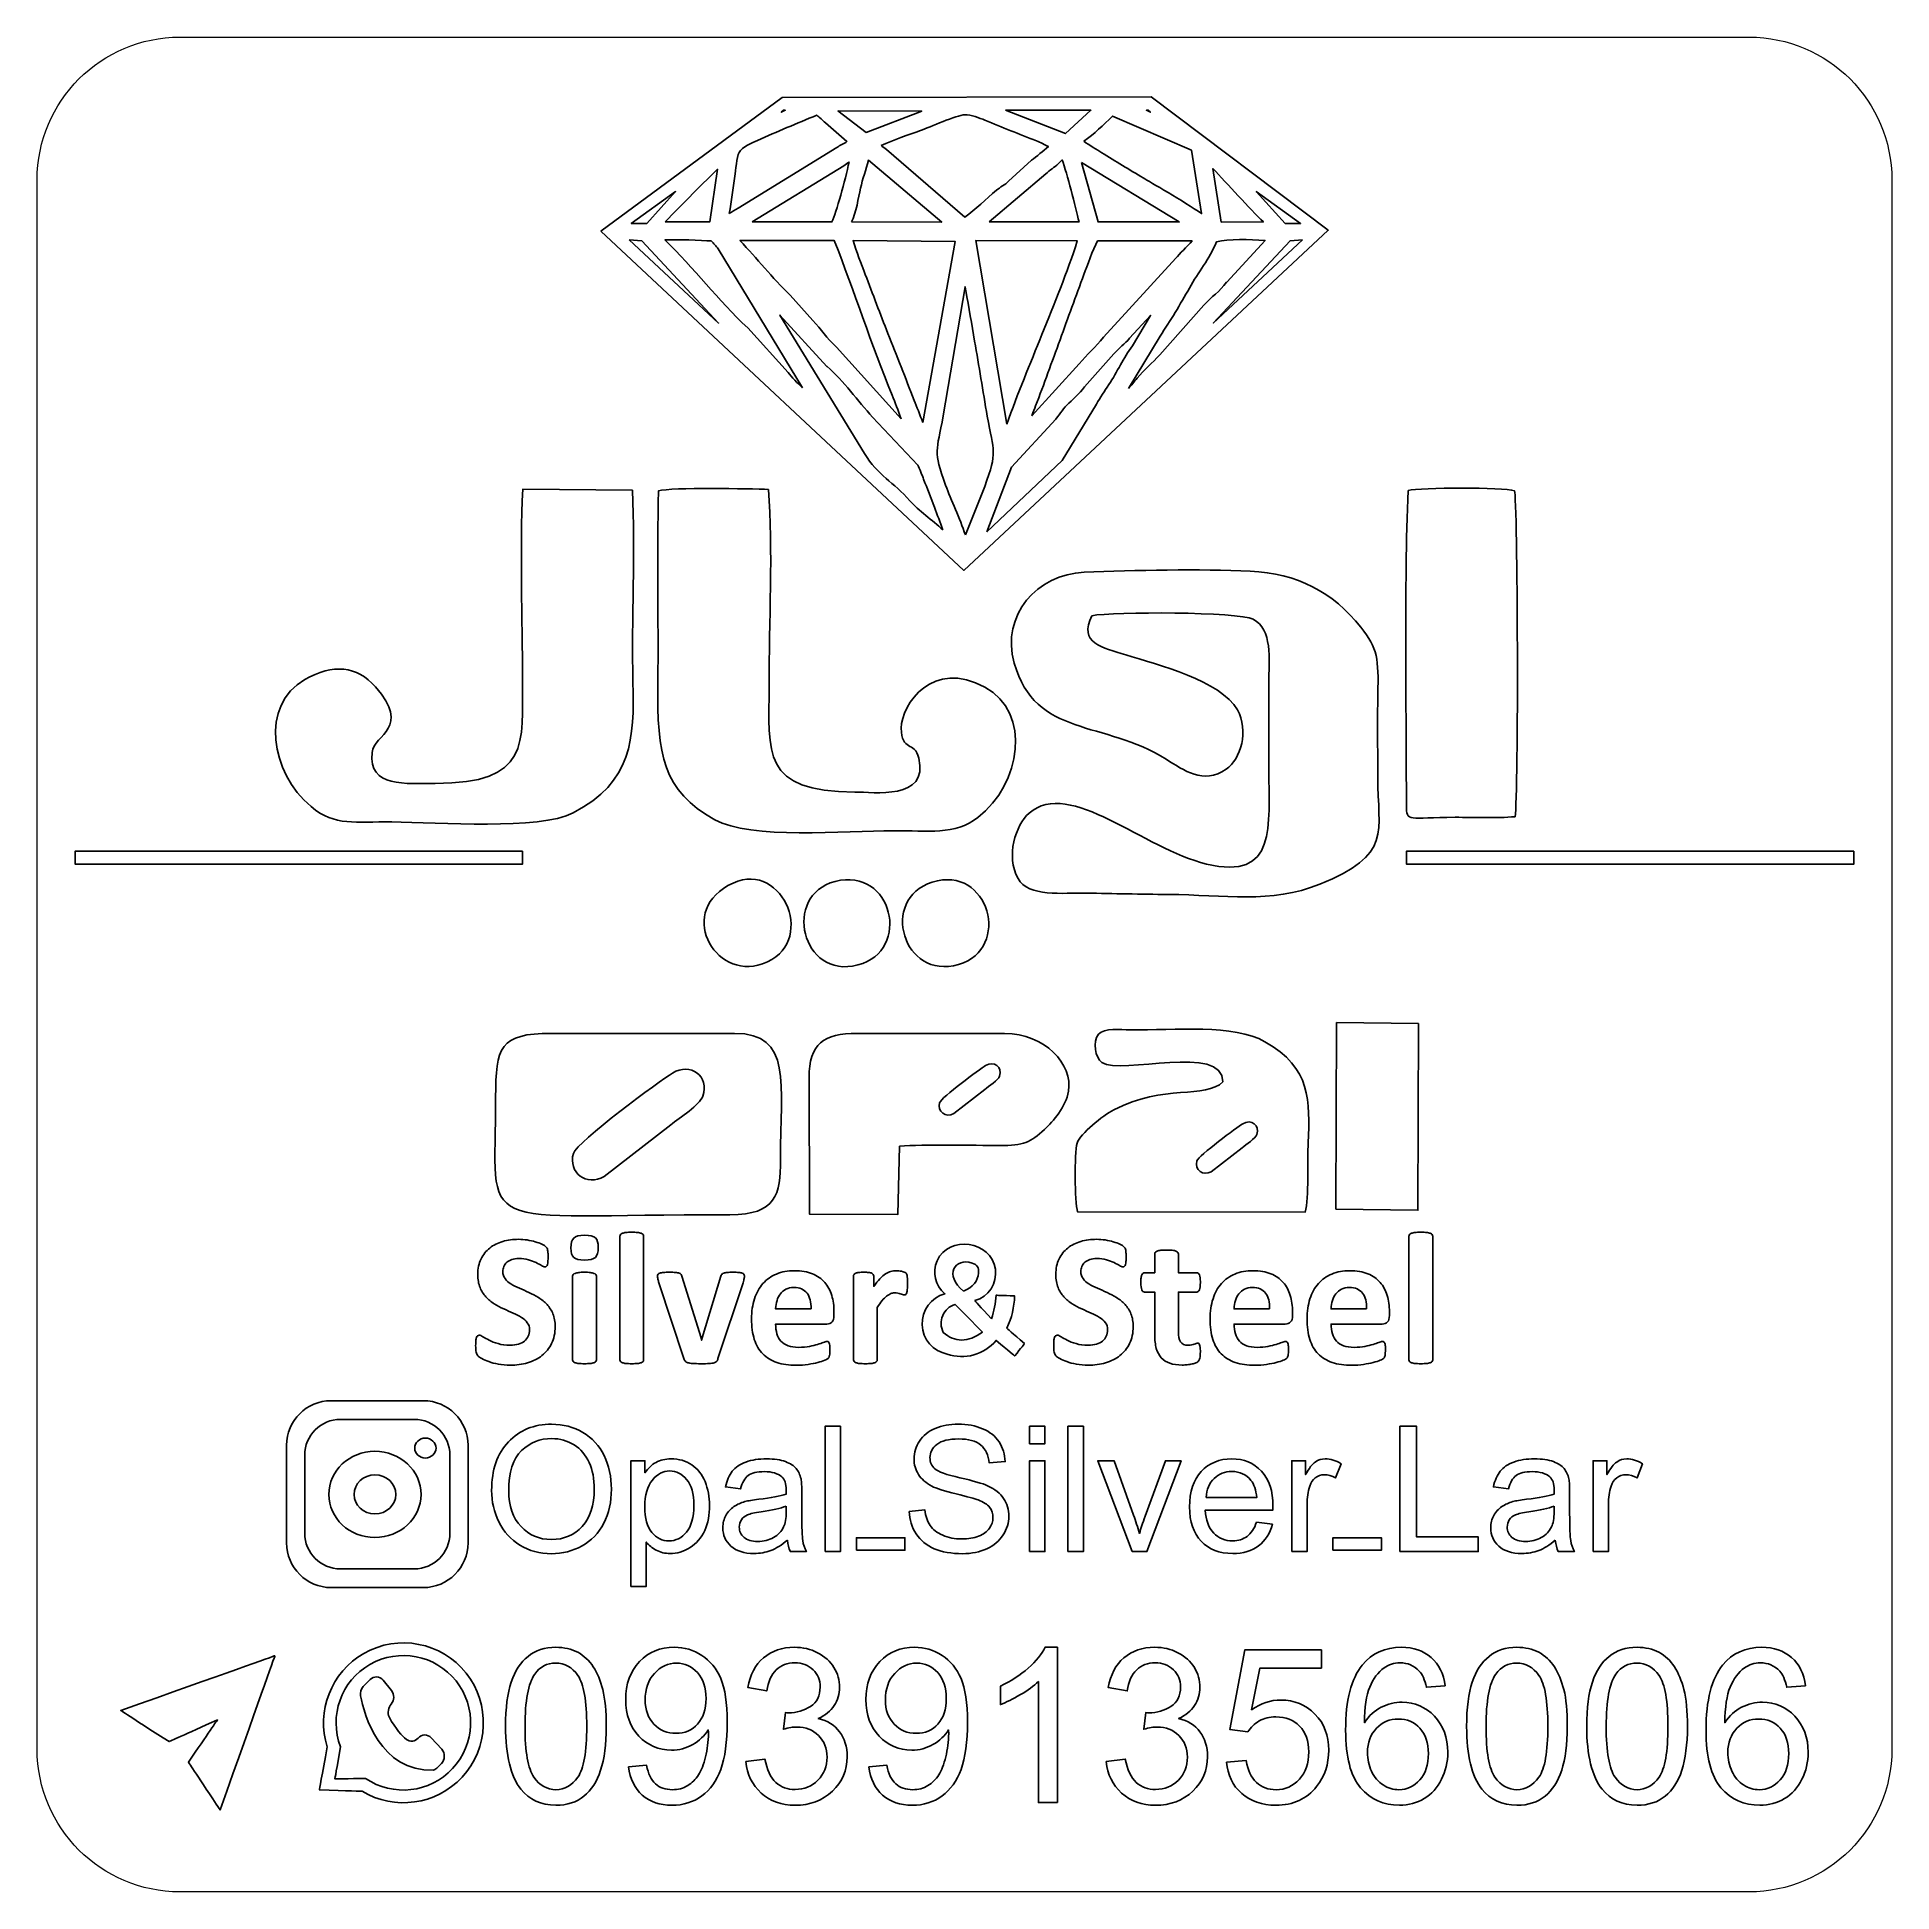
# Model space of a CAD drawing. Header units: millimetres. Extents: x -19.9 to 19.9, y -20 to 19.8.
import ezdxf

# ---------------------------------------------------------------- set-up
doc = ezdxf.new("R2010")
doc.units = ezdxf.units.MM
doc.header["$MEASUREMENT"] = 0
doc.layers.add('Layer 1', color=7, linetype='Continuous')

msp = doc.modelspace()

# ---------------------------------------------------------------- linework, layer by layer
at = {"layer": 'Layer 1', "color": 250, "lineweight": 9}
msp.add_open_spline([(16.8405, 19.7999), (16.8405, 19.7999), (-16.8405, 19.7999), (-16.8405, 19.7999), (-18.5232, 19.7999), (-19.9, 18.4231), (-19.9, 16.7404), (-19.9, 16.7404), (-19.9, -16.9405), (-19.9, -16.9405), (-19.9, -18.6232), (-18.5232, -20), (-16.8405, -20), (-16.8405, -20), (16.8405, -20), (16.8405, -20), (18.5232, -20), (19.9, -18.6232), (19.9, -16.9405), (19.9, -16.9405), (19.9, 16.7404), (19.9, 16.7404), (19.9, 18.4231), (18.5232, 19.7999), (16.8405, 19.7999)], degree=3, knots=[0, 0, 0, 0, 0.125, 0.125, 0.125, 0.25, 0.25, 0.25, 0.375, 0.375, 0.375, 0.5, 0.5, 0.5, 0.625, 0.625, 0.625, 0.75, 0.75, 0.75, 0.875, 0.875, 0.875, 1, 1, 1, 1], dxfattribs=at)
at = {"layer": 'Layer 1', "color": 240}
for points, knots in [([(-7.8065, 15.6389), (-7.8065, 15.6389), (-3.9112, 18.5007), (-3.9112, 18.5007), (-3.9112, 18.5007), (4.0066, 18.5167), (4.0066, 18.5167), (4.0066, 18.5167), (7.8065, 15.6548), (7.8065, 15.6548), (7.8065, 15.6548), (-0.0159, 8.357), (-0.0159, 8.357), (-0.0159, 8.357), (-7.8065, 15.6389), (-7.8065, 15.6389)], [0, 0, 0, 0, 0.2, 0.2, 0.2, 0.4, 0.4, 0.4, 0.6, 0.6, 0.6, 0.8, 0.8, 0.8, 1, 1, 1, 1]), ([(-5.0468, 16.0155), (-4.9853, 16.0551), (-4.9243, 16.0946), (-4.86, 16.1298), (-4.86, 16.1298), (-2.7426, 17.4313), (-2.7426, 17.4313), (-2.6658, 17.4752), (-2.5937, 17.5126), (-2.5218, 17.5561), (-2.5218, 17.5561), (-2.9846, 17.9632), (-2.9846, 17.9632), (-3.0511, 18.0218), (-3.105, 18.0737), (-3.1714, 18.126), (-3.5938, 17.9437), (-4.0256, 17.7727), (-4.4432, 17.5831), (-4.5562, 17.5319), (-4.7707, 17.4398), (-4.8341, 17.3246), (-4.8891, 17.2248), (-4.9098, 16.9353), (-4.9296, 16.8154), (-4.9738, 16.5483), (-5.0012, 16.2814), (-5.0468, 16.0155)], [0, 0, 0, 0, 0.1111111, 0.1111111, 0.1111111, 0.2222222, 0.2222222, 0.2222222, 0.3333333, 0.3333333, 0.3333333, 0.4444444, 0.4444444, 0.4444444, 0.5555556, 0.5555556, 0.5555556, 0.6666667, 0.6666667, 0.6666667, 0.7777778, 0.7777778, 0.7777778, 0.8888889, 0.8888889, 0.8888889, 1, 1, 1, 1]), ([(-3.8805, 18.2304), (-3.8805, 18.2304), (-3.9307, 18.1876), (-3.9307, 18.1876), (-3.9307, 18.1876), (-3.8451, 18.2312), (-3.8451, 18.2312), (-3.8451, 18.2312), (-3.8805, 18.2304), (-3.8805, 18.2304)], [0, 0, 0, 0, 0.3333333, 0.3333333, 0.3333333, 0.6666667, 0.6666667, 0.6666667, 1, 1, 1, 1]), ([(-2.7169, 18.2192), (-2.7169, 18.2192), (-2.1105, 17.7563), (-2.1105, 17.7563), (-2.1105, 17.7563), (-0.9174, 18.2126), (-0.9174, 18.2126), (-0.9174, 18.2126), (-2.7169, 18.2192), (-2.7169, 18.2192)], [0, 0, 0, 0, 0.3333333, 0.3333333, 0.3333333, 0.6666667, 0.6666667, 0.6666667, 1, 1, 1, 1]), ([(-1.7913, 17.472), (-1.7548, 17.4466), (-1.7165, 17.4233), (-1.6704, 17.3882), (-1.6704, 17.3882), (0.0058, 15.9362), (0.0058, 15.9362), (0.2472, 16.1054), (0.4561, 16.3274), (0.6835, 16.5133), (0.7656, 16.5805), (0.869, 16.6294), (0.9465, 16.7055), (0.9465, 16.7055), (1.4379, 17.1577), (1.4379, 17.1577), (1.55, 17.2452), (1.6858, 17.3476), (1.8014, 17.4547), (1.7178, 17.4884), (1.633, 17.5396), (1.5457, 17.5727), (1.1723, 17.7142), (0.8081, 17.8674), (0.4383, 18.0163), (0.3179, 18.0648), (0.1401, 18.1411), (0.0078, 18.1345), (-0.1686, 18.1254), (-0.7505, 17.8625), (-0.9408, 17.7959), (-1.1955, 17.7065), (-1.5303, 17.5969), (-1.7913, 17.472)], [0, 0, 0, 0, 0.0909091, 0.0909091, 0.0909091, 0.1818182, 0.1818182, 0.1818182, 0.2727273, 0.2727273, 0.2727273, 0.3636364, 0.3636364, 0.3636364, 0.4545455, 0.4545455, 0.4545455, 0.5454545, 0.5454545, 0.5454545, 0.6363636, 0.6363636, 0.6363636, 0.7272727, 0.7272727, 0.7272727, 0.8181818, 0.8181818, 0.8181818, 0.9090909, 0.9090909, 0.9090909, 1, 1, 1, 1]), ([(0.8802, 18.2297), (0.8802, 18.2297), (2.1661, 17.7301), (2.1661, 17.7301), (2.1661, 17.7301), (2.7124, 18.2297), (2.7124, 18.2297), (2.7124, 18.2297), (0.8802, 18.2297), (0.8802, 18.2297)], [0, 0, 0, 0, 0.3333333, 0.3333333, 0.3333333, 0.6666667, 0.6666667, 0.6666667, 1, 1, 1, 1]), ([(2.5573, 17.5681), (2.6804, 17.4784), (2.8449, 17.3815), (2.9448, 17.319), (3.2397, 17.1344), (3.5387, 16.9556), (3.8371, 16.7767), (3.9666, 16.6991), (4.7039, 16.2761), (5.0872, 16.0127), (5.0872, 16.0127), (4.8708, 17.3705), (4.8708, 17.3705), (4.8708, 17.3705), (3.1746, 18.1052), (3.1746, 18.1052), (2.9764, 17.9181), (2.7889, 17.7128), (2.5573, 17.5681)], [0, 0, 0, 0, 0.1666667, 0.1666667, 0.1666667, 0.3333333, 0.3333333, 0.3333333, 0.5, 0.5, 0.5, 0.6666667, 0.6666667, 0.6666667, 0.8333333, 0.8333333, 0.8333333, 1, 1, 1, 1]), ([(3.9407, 18.2304), (3.9407, 18.2304), (3.9052, 18.2312), (3.9052, 18.2312), (3.9052, 18.2312), (3.9911, 18.1875), (3.9911, 18.1875), (3.9911, 18.1875), (3.9407, 18.2304), (3.9407, 18.2304)], [0, 0, 0, 0, 0.3333333, 0.3333333, 0.3333333, 0.6666667, 0.6666667, 0.6666667, 1, 1, 1, 1]), ([(-4.5548, 15.8327), (-4.5548, 15.8327), (-2.8465, 15.8327), (-2.8465, 15.8327), (-2.7433, 16.0438), (-2.5655, 16.7275), (-2.4749, 17.1182), (-2.5124, 17.0922), (-2.5499, 17.0658), (-2.5887, 17.0404), (-2.5887, 17.0404), (-4.5548, 15.8327), (-4.5548, 15.8327)], [0, 0, 0, 0, 0.25, 0.25, 0.25, 0.5, 0.5, 0.5, 0.75, 0.75, 0.75, 1, 1, 1, 1]), ([(-2.4225, 15.8325), (-2.4225, 15.8325), (-0.4873, 15.8294), (-0.4873, 15.8294), (-0.4873, 15.8294), (-2.0622, 17.1561), (-2.0622, 17.1561), (-2.114, 16.9547), (-2.1849, 16.757), (-2.2326, 16.5551), (-2.2768, 16.3682), (-2.3225, 16.0188), (-2.4225, 15.8325)], [0, 0, 0, 0, 0.25, 0.25, 0.25, 0.5, 0.5, 0.5, 0.75, 0.75, 0.75, 1, 1, 1, 1]), ([(0.5279, 15.8327), (0.5279, 15.8327), (2.4589, 15.8328), (2.4589, 15.8328), (2.3772, 16.169), (2.204, 16.8709), (2.0938, 17.1656), (2.0681, 17.1353), (2.0417, 17.1053), (2.0104, 17.0777), (1.9256, 17.0029), (1.8324, 16.947), (1.7458, 16.8655), (1.7458, 16.8655), (0.5279, 15.8327), (0.5279, 15.8327)], [0, 0, 0, 0, 0.2, 0.2, 0.2, 0.4, 0.4, 0.4, 0.6, 0.6, 0.6, 0.8, 0.8, 0.8, 1, 1, 1, 1]), ([(-6.4246, 15.8327), (-6.4246, 15.8327), (-5.4681, 15.8327), (-5.4681, 15.8327), (-5.4681, 15.8327), (-5.2974, 16.9632), (-5.2974, 16.9632), (-5.2974, 16.9632), (-5.8284, 16.4404), (-5.8284, 16.4404), (-6.0106, 16.2476), (-6.2403, 16.041), (-6.4246, 15.8327)], [0, 0, 0, 0, 0.25, 0.25, 0.25, 0.5, 0.5, 0.5, 0.75, 0.75, 0.75, 1, 1, 1, 1]), ([(2.5072, 17.111), (2.5072, 17.111), (2.8675, 15.8327), (2.8675, 15.8327), (2.8675, 15.8327), (4.6089, 15.8327), (4.6089, 15.8327), (4.6089, 15.8327), (2.5072, 17.111), (2.5072, 17.111)], [0, 0, 0, 0, 0.3333333, 0.3333333, 0.3333333, 0.6666667, 0.6666667, 0.6666667, 1, 1, 1, 1]), ([(5.5067, 15.8314), (5.5067, 15.8314), (6.4128, 15.8324), (6.4128, 15.8324), (6.1214, 16.1192), (5.6314, 16.6569), (5.332, 16.9786), (5.332, 16.9786), (5.5067, 15.8314), (5.5067, 15.8314)], [0, 0, 0, 0, 0.3333333, 0.3333333, 0.3333333, 0.6666667, 0.6666667, 0.6666667, 1, 1, 1, 1]), ([(-6.8196, 15.8), (-6.8196, 15.8), (-6.2005, 16.4837), (-6.2005, 16.4837), (-6.2005, 16.4837), (-7.1521, 15.8), (-7.1521, 15.8), (-7.1521, 15.8), (-6.8196, 15.8), (-6.8196, 15.8)], [0, 0, 0, 0, 0.3333333, 0.3333333, 0.3333333, 0.6666667, 0.6666667, 0.6666667, 1, 1, 1, 1]), ([(6.8797, 15.8), (6.8797, 15.8), (7.2123, 15.8), (7.2123, 15.8), (7.2123, 15.8), (6.2606, 16.4838), (6.2606, 16.4838), (6.2606, 16.4838), (6.8797, 15.8), (6.8797, 15.8)], [0, 0, 0, 0, 0.3333333, 0.3333333, 0.3333333, 0.6666667, 0.6666667, 0.6666667, 1, 1, 1, 1]), ([(-7.1952, 15.4516), (-7.1952, 15.4516), (-5.2766, 13.6631), (-5.2766, 13.6631), (-5.2766, 13.6631), (-6.9247, 15.4316), (-6.9247, 15.4316), (-6.9247, 15.4316), (-7.1952, 15.4516), (-7.1952, 15.4516)], [0, 0, 0, 0, 0.3333333, 0.3333333, 0.3333333, 0.6666667, 0.6666667, 0.6666667, 1, 1, 1, 1]), ([(-3.4795, 12.2721), (-3.4795, 12.2721), (-5.2876, 15.2552), (-5.2876, 15.2552), (-5.3282, 15.3222), (-5.3852, 15.3706), (-5.4328, 15.4281), (-5.6494, 15.4334), (-6.1752, 15.465), (-6.4277, 15.4479), (-5.8092, 14.8484), (-5.2823, 14.1517), (-4.6508, 13.5585), (-4.6508, 13.5585), (-3.7865, 12.6045), (-3.7865, 12.6045), (-3.7031, 12.4984), (-3.5912, 12.3836), (-3.4795, 12.2721)], [0, 0, 0, 0, 0.1666667, 0.1666667, 0.1666667, 0.3333333, 0.3333333, 0.3333333, 0.5, 0.5, 0.5, 0.6666667, 0.6666667, 0.6666667, 0.8333333, 0.8333333, 0.8333333, 1, 1, 1, 1]), ([(-1.3596, 11.61), (-1.3611, 11.6138), (-1.3625, 11.6177), (-1.3639, 11.6214), (-1.4245, 11.7863), (-1.4852, 11.9564), (-1.5524, 12.1185), (-2.0051, 13.2078), (-2.3602, 14.3377), (-2.7943, 15.4344), (-2.7943, 15.4344), (-4.8173, 15.4327), (-4.8173, 15.4327), (-4.4547, 15.0494), (-4.1241, 14.6381), (-3.7443, 14.2595), (-3.7443, 14.2595), (-3.2561, 13.7189), (-3.2561, 13.7189), (-3.0621, 13.5182), (-2.9724, 13.3486), (-2.748, 13.1488), (-2.748, 13.1488), (-2.744, 13.145), (-2.744, 13.145), (-2.744, 13.145), (-1.3596, 11.61), (-1.3596, 11.61)], [0, 0, 0, 0, 0.1111111, 0.1111111, 0.1111111, 0.2222222, 0.2222222, 0.2222222, 0.3333333, 0.3333333, 0.3333333, 0.4444444, 0.4444444, 0.4444444, 0.5555556, 0.5555556, 0.5555556, 0.6666667, 0.6666667, 0.6666667, 0.7777778, 0.7777778, 0.7777778, 0.8888889, 0.8888889, 0.8888889, 1, 1, 1, 1]), ([(-0.8927, 11.5292), (-0.8927, 11.5292), (-0.2014, 15.4169), (-0.2014, 15.4169), (-0.2014, 15.4169), (-2.3909, 15.4335), (-2.3909, 15.4335), (-2.3141, 15.1892), (-2.2177, 14.9406), (-2.129, 14.7044), (-1.9705, 14.2823), (-1.8068, 13.862), (-1.6425, 13.4422), (-1.455, 12.9632), (-1.2659, 12.4848), (-1.0803, 12.0049), (-1.027, 11.8668), (-0.9549, 11.696), (-0.8927, 11.5292)], [0, 0, 0, 0, 0.1666667, 0.1666667, 0.1666667, 0.3333333, 0.3333333, 0.3333333, 0.5, 0.5, 0.5, 0.6666667, 0.6666667, 0.6666667, 0.8333333, 0.8333333, 0.8333333, 1, 1, 1, 1]), ([(0.9119, 11.4954), (1.1317, 12.1387), (1.4157, 12.7996), (1.6614, 13.4167), (1.9209, 14.0687), (2.207, 14.754), (2.4199, 15.4262), (2.4199, 15.4262), (0.2415, 15.4341), (0.2415, 15.4341), (0.2415, 15.4341), (0.9119, 11.4954), (0.9119, 11.4954)], [0, 0, 0, 0, 0.25, 0.25, 0.25, 0.5, 0.5, 0.5, 0.75, 0.75, 0.75, 1, 1, 1, 1]), ([(1.4472, 11.6744), (1.4472, 11.6744), (2.463, 12.7893), (2.463, 12.7893), (2.6219, 12.9933), (2.8206, 13.1519), (2.9837, 13.3623), (2.9837, 13.3623), (4.5383, 15.0589), (4.5383, 15.0589), (4.609, 15.1483), (4.7738, 15.3041), (4.8832, 15.4274), (4.8832, 15.4274), (2.8557, 15.4274), (2.8557, 15.4274), (2.7504, 15.2349), (2.6347, 14.8921), (2.5642, 14.7054), (2.3886, 14.2406), (2.2199, 13.7729), (2.0502, 13.3059), (1.8777, 12.8314), (1.7059, 12.356), (1.5257, 11.8843), (1.5052, 11.8307), (1.4781, 11.7567), (1.4472, 11.6744)], [0, 0, 0, 0, 0.1111111, 0.1111111, 0.1111111, 0.2222222, 0.2222222, 0.2222222, 0.3333333, 0.3333333, 0.3333333, 0.4444444, 0.4444444, 0.4444444, 0.5555556, 0.5555556, 0.5555556, 0.6666667, 0.6666667, 0.6666667, 0.7777778, 0.7777778, 0.7777778, 0.8888889, 0.8888889, 0.8888889, 1, 1, 1, 1]), ([(3.5155, 12.2603), (3.5799, 12.3303), (3.6428, 12.4024), (3.703, 12.4779), (3.8543, 12.6677), (4.0332, 12.801), (4.1885, 12.9818), (4.1885, 12.9818), (5.1389, 14.051), (5.1389, 14.051), (5.2978, 14.2265), (5.4783, 14.3423), (5.6243, 14.5383), (5.6243, 14.5383), (5.6273, 14.5425), (5.6273, 14.5425), (5.6273, 14.5425), (6.4481, 15.438), (6.4481, 15.438), (6.1149, 15.4568), (5.6696, 15.4762), (5.4039, 15.4033), (5.2618, 15.0319), (5.0133, 14.761), (4.825, 14.4154), (4.6328, 14.0622), (4.4147, 13.7202), (4.1994, 13.3831), (4.1994, 13.3831), (3.5155, 12.2603), (3.5155, 12.2603)], [0, 0, 0, 0, 0.1, 0.1, 0.1, 0.2, 0.2, 0.2, 0.3, 0.3, 0.3, 0.4, 0.4, 0.4, 0.5, 0.5, 0.5, 0.6, 0.6, 0.6, 0.7, 0.7, 0.7, 0.8, 0.8, 0.8, 0.9, 0.9, 0.9, 1, 1, 1, 1]), ([(7.2553, 15.4516), (7.2553, 15.4516), (6.9849, 15.4316), (6.9849, 15.4316), (6.9849, 15.4316), (5.3371, 13.6635), (5.3371, 13.6635), (5.3371, 13.6635), (7.2553, 15.4516), (7.2553, 15.4516)], [0, 0, 0, 0, 0.3333333, 0.3333333, 0.3333333, 0.6666667, 0.6666667, 0.6666667, 1, 1, 1, 1]), ([(0.0179, 9.1173), (0.0179, 9.1173), (0.4347, 10.1602), (0.4347, 10.1602), (0.7114, 10.9199), (0.6296, 10.8842), (0.4893, 11.669), (0.3937, 12.2037), (0.3092, 12.7421), (0.2181, 13.2778), (0.1567, 13.6387), (0.0948, 13.9994), (0.0279, 14.3591), (0.0235, 14.3828), (0.0186, 14.4115), (0.0131, 14.4435), (0.0131, 14.4435), (-0.4555, 11.6728), (-0.4555, 11.6728), (-0.5977, 10.8945), (-0.6796, 10.9379), (-0.4051, 10.1851), (-0.2884, 9.8648), (-0.0977, 9.4722), (0.0179, 9.1173)], [0, 0, 0, 0, 0.125, 0.125, 0.125, 0.25, 0.25, 0.25, 0.375, 0.375, 0.375, 0.5, 0.5, 0.5, 0.625, 0.625, 0.625, 0.75, 0.75, 0.75, 0.875, 0.875, 0.875, 1, 1, 1, 1]), ([(-0.4637, 9.2258), (-0.5235, 9.3879), (-0.5841, 9.5497), (-0.6454, 9.7113), (-0.7214, 9.912), (-0.7982, 10.1127), (-0.8774, 10.3122), (-0.9094, 10.3925), (-0.961, 10.5408), (-1.0048, 10.616), (-1.0048, 10.616), (-1.9731, 11.646), (-1.9731, 11.646), (-2.2905, 11.994), (-2.5931, 12.4247), (-2.9463, 12.7296), (-2.9463, 12.7296), (-2.9507, 12.7334), (-2.9507, 12.7334), (-2.9507, 12.7334), (-3.9609, 13.836), (-3.9609, 13.836), (-3.9609, 13.836), (-2.1463, 10.8615), (-2.1463, 10.8615), (-1.855, 10.3969), (-1.527, 10.2475), (-1.1727, 9.8512), (-0.9819, 9.638), (-0.6895, 9.4342), (-0.4637, 9.2258)], [0, 0, 0, 0, 0.1, 0.1, 0.1, 0.2, 0.2, 0.2, 0.3, 0.3, 0.3, 0.4, 0.4, 0.4, 0.5, 0.5, 0.5, 0.6, 0.6, 0.6, 0.7, 0.7, 0.7, 0.8, 0.8, 0.8, 0.9, 0.9, 0.9, 1, 1, 1, 1]), ([(0.4786, 9.1839), (0.4786, 9.1839), (2.0963, 10.7179), (2.0963, 10.7179), (2.0963, 10.7179), (2.8333, 11.923), (2.8333, 11.923), (2.9162, 12.0721), (3.0026, 12.2007), (3.0966, 12.3423), (3.2768, 12.6135), (3.4121, 12.918), (3.6017, 13.1761), (3.6017, 13.1761), (3.9947, 13.828), (3.9947, 13.828), (3.9947, 13.828), (3.5437, 13.3368), (3.5437, 13.3368), (3.4408, 13.2131), (3.3124, 13.1315), (3.2061, 13.0026), (3.2061, 13.0026), (2.5751, 12.2949), (2.5751, 12.2949), (2.4562, 12.136), (2.3743, 12.0763), (2.2365, 11.9425), (2.129, 11.838), (2.0572, 11.726), (1.9609, 11.6035), (1.9609, 11.6035), (1.0101, 10.5688), (1.0101, 10.5688), (1.0101, 10.5688), (0.4786, 9.1839), (0.4786, 9.1839)], [0, 0, 0, 0, 0.0833333, 0.0833333, 0.0833333, 0.1666667, 0.1666667, 0.1666667, 0.25, 0.25, 0.25, 0.3333333, 0.3333333, 0.3333333, 0.4166667, 0.4166667, 0.4166667, 0.5, 0.5, 0.5, 0.5833333, 0.5833333, 0.5833333, 0.6666667, 0.6666667, 0.6666667, 0.75, 0.75, 0.75, 0.8333333, 0.8333333, 0.8333333, 0.9166667, 0.9166667, 0.9166667, 1, 1, 1, 1]), ([(-7.1254, 10.0812), (-7.1254, 10.0812), (-9.4792, 10.0982), (-9.4792, 10.0982), (-9.5402, 8.7732), (-9.4856, 7.3301), (-9.4856, 6.0067), (-9.4856, 4.6463), (-9.315, 3.7833), (-11.3552, 3.7854), (-11.9724, 3.786), (-12.8027, 3.6864), (-12.7124, 4.4495), (-12.6657, 4.844), (-11.8597, 4.9671), (-12.6399, 5.8595), (-13.0338, 6.3099), (-13.5566, 6.3566), (-14.1556, 6.0144), (-15.1223, 5.4621), (-14.892, 4.0197), (-14.0213, 3.2893), (-13.502, 2.8537), (-13.0736, 2.9708), (-12.2865, 2.9611), (-11.2841, 2.949), (-9.1237, 2.777), (-8.398, 3.1528), (-7.1227, 3.813), (-7.0865, 4.7517), (-7.1143, 5.955), (-7.1456, 7.3137), (-7.0638, 8.7451), (-7.1254, 10.0812)], [0, 0, 0, 0, 0.0909091, 0.0909091, 0.0909091, 0.1818182, 0.1818182, 0.1818182, 0.2727273, 0.2727273, 0.2727273, 0.3636364, 0.3636364, 0.3636364, 0.4545455, 0.4545455, 0.4545455, 0.5454545, 0.5454545, 0.5454545, 0.6363636, 0.6363636, 0.6363636, 0.7272727, 0.7272727, 0.7272727, 0.8181818, 0.8181818, 0.8181818, 0.9090909, 0.9090909, 0.9090909, 1, 1, 1, 1]), ([(-4.2043, 10.0943), (-4.6, 10.1069), (-6.2947, 10.1459), (-6.5662, 10.0621), (-6.5982, 8.7002), (-6.5662, 7.3196), (-6.5799, 5.955), (-6.5957, 4.3774), (-6.4863, 3.6444), (-5.3552, 3.0048), (-4.6045, 2.5802), (-2.5558, 2.7655), (-1.5249, 2.7706), (-0.7833, 2.7743), (-0.2088, 2.6671), (0.2869, 3.0548), (1.2229, 3.7869), (1.4433, 5.2912), (0.4373, 5.8496), (-0.6748, 6.4669), (-1.3551, 5.4851), (-1.3569, 4.9714), (-1.3585, 4.4673), (-1.0667, 4.6977), (-0.9796, 4.3303), (-0.7627, 3.4153), (-1.9533, 3.5998), (-2.3527, 3.6012), (-4.3671, 3.6086), (-4.193, 4.4233), (-4.193, 5.9032), (-4.193, 7.2108), (-4.1088, 8.8241), (-4.2043, 10.0943)], [0, 0, 0, 0, 0.0909091, 0.0909091, 0.0909091, 0.1818182, 0.1818182, 0.1818182, 0.2727273, 0.2727273, 0.2727273, 0.3636364, 0.3636364, 0.3636364, 0.4545455, 0.4545455, 0.4545455, 0.5454545, 0.5454545, 0.5454545, 0.6363636, 0.6363636, 0.6363636, 0.7272727, 0.7272727, 0.7272727, 0.8181818, 0.8181818, 0.8181818, 0.9090909, 0.9090909, 0.9090909, 1, 1, 1, 1]), ([(9.5172, 10.0714), (9.434, 7.9908), (9.4813, 5.4474), (9.482, 3.3163), (9.4821, 2.9441), (9.5257, 3.0586), (10.5302, 3.0586), (10.9375, 3.0586), (11.4157, 3.0353), (11.8141, 3.0712), (11.8936, 3.5452), (11.8689, 9.8791), (11.8006, 10.0669), (11.5573, 10.1413), (9.7806, 10.1399), (9.5172, 10.0714)], [0, 0, 0, 0, 0.2, 0.2, 0.2, 0.4, 0.4, 0.4, 0.6, 0.6, 0.6, 0.8, 0.8, 0.8, 1, 1, 1, 1]), ([(2.7323, 7.3845), (3.1875, 7.4705), (5.8814, 7.4736), (6.1926, 7.3076), (6.6155, 7.0819), (6.5295, 6.4896), (6.5294, 5.9032), (6.5293, 5.2996), (6.5294, 4.696), (6.5294, 4.0924), (6.5294, 2.8821), (6.7175, 1.6901), (5.1943, 2.0546), (3.8488, 2.3765), (2.2523, 3.9044), (1.3867, 3.1466), (1.0944, 2.8906), (0.8816, 2.2291), (1.1485, 1.7446), (1.371, 1.3407), (2.1035, 1.4409), (2.6162, 1.4313), (3.1911, 1.4204), (3.7826, 1.4075), (4.3734, 1.4031), (5.577, 1.394), (6.5731, 1.1979), (7.6214, 1.6216), (9.1918, 2.2569), (8.8681, 2.7214), (8.8681, 3.9372), (8.8681, 4.5211), (8.8582, 5.1134), (8.87, 5.6963), (8.8854, 6.4617), (8.8697, 6.6734), (8.5039, 7.1374), (7.907, 7.8951), (7.1294, 8.2951), (6.1328, 8.3413), (5.0499, 8.3914), (3.6566, 8.3611), (2.5646, 8.3173), (1.564, 8.2773), (0.7768, 7.4027), (1.0674, 6.3659), (1.5156, 4.7671), (2.998, 5.1424), (4.3279, 4.3047), (4.7094, 4.0644), (5.1204, 3.7563), (5.6162, 4.0915), (5.9271, 4.3016), (6.1099, 4.9176), (5.8545, 5.3651), (5.4959, 5.994), (4.1502, 6.333), (3.4594, 6.5433), (2.9575, 6.696), (2.4365, 6.7974), (2.7323, 7.3845)], [0, 0, 0, 0, 0.05, 0.05, 0.05, 0.1, 0.1, 0.1, 0.15, 0.15, 0.15, 0.2, 0.2, 0.2, 0.25, 0.25, 0.25, 0.3, 0.3, 0.3, 0.35, 0.35, 0.35, 0.4, 0.4, 0.4, 0.45, 0.45, 0.45, 0.5, 0.5, 0.5, 0.55, 0.55, 0.55, 0.6, 0.6, 0.6, 0.65, 0.65, 0.65, 0.7, 0.7, 0.7, 0.75, 0.75, 0.75, 0.8, 0.8, 0.8, 0.85, 0.85, 0.85, 0.9, 0.9, 0.9, 0.95, 0.95, 0.95, 1, 1, 1, 1]), ([(-9.4821, 2.3285), (-9.4821, 2.3285), (-19.0851, 2.3285), (-19.0851, 2.3285), (-19.0851, 2.3285), (-19.0851, 2.0552), (-19.0851, 2.0552), (-19.0851, 2.0552), (-9.4821, 2.0552), (-9.4821, 2.0552), (-9.4821, 2.0552), (-9.4821, 2.3285), (-9.4821, 2.3285)], [0, 0, 0, 0, 0.25, 0.25, 0.25, 0.5, 0.5, 0.5, 0.75, 0.75, 0.75, 1, 1, 1, 1]), ([(-4.9652, 1.6478), (-6.1977, 1.0901), (-5.3961, -0.4537), (-4.3322, -0.0862), (-3.1412, 0.3252), (-3.8764, 2.1405), (-4.9652, 1.6478)], [0, 0, 0, 0, 0.5, 0.5, 0.5, 1, 1, 1, 1]), ([(-2.7764, 1.6822), (-3.9192, 1.3823), (-3.4959, -0.4273), (-2.289, -0.1107), (-1.1187, 0.1961), (-1.5514, 2.0039), (-2.7764, 1.6822)], [0, 0, 0, 0, 0.5, 0.5, 0.5, 1, 1, 1, 1]), ([(-0.6916, 1.6665), (-1.831, 1.3035), (-1.3186, -0.4473), (-0.1278, -0.1), (1.0229, 0.2354), (0.5191, 2.0524), (-0.6916, 1.6665)], [0, 0, 0, 0, 0.5, 0.5, 0.5, 1, 1, 1, 1]), ([(19.0851, 2.3285), (19.0851, 2.3285), (9.482, 2.3285), (9.482, 2.3285), (9.482, 2.3285), (9.482, 2.0552), (9.482, 2.0552), (9.482, 2.0552), (19.0851, 2.0552), (19.0851, 2.0552), (19.0851, 2.0552), (19.0851, 2.3285), (19.0851, 2.3285)], [0, 0, 0, 0, 0.25, 0.25, 0.25, 0.5, 0.5, 0.5, 0.75, 0.75, 0.75, 1, 1, 1, 1]), ([(-10.0602, -2.944), (-10.0602, -5.9651), (-10.6314, -5.4587), (-5.0355, -5.4691), (-4.0359, -5.4709), (-3.95, -5.0339), (-3.9495, -4.2891), (-3.9485, -2.6477), (-3.6861, -1.5782), (-4.9331, -1.5782), (-4.9331, -1.5782), (-8.8653, -1.5782), (-8.8653, -1.5782), (-9.9812, -1.5782), (-10.0602, -1.8761), (-10.0602, -2.944)], [0, 0, 0, 0, 0.2, 0.2, 0.2, 0.4, 0.4, 0.4, 0.6, 0.6, 0.6, 0.8, 0.8, 0.8, 1, 1, 1, 1]), ([(-3.3366, -2.5301), (-3.3366, -2.5301), (-3.324, -5.4589), (-3.324, -5.4589), (-3.324, -5.4589), (-1.4303, -5.4639), (-1.4303, -5.4639), (-1.4303, -5.4639), (-1.3926, -4.0013), (-1.3926, -4.0013), (-0.8739, -3.9555), (0.1838, -3.9833), (0.7581, -3.9838), (1.2661, -3.9838), (1.4184, -3.9196), (1.7151, -3.642), (1.9057, -3.4636), (2.1735, -3.1512), (2.2317, -2.8203), (2.3324, -2.2471), (1.719, -1.5782), (0.8616, -1.5782), (0.8616, -1.5782), (-2.2945, -1.5782), (-2.2945, -1.5782), (-3.0367, -1.5782), (-3.3313, -1.8006), (-3.3366, -2.5301)], [0, 0, 0, 0, 0.1111111, 0.1111111, 0.1111111, 0.2222222, 0.2222222, 0.2222222, 0.3333333, 0.3333333, 0.3333333, 0.4444444, 0.4444444, 0.4444444, 0.5555556, 0.5555556, 0.5555556, 0.6666667, 0.6666667, 0.6666667, 0.7777778, 0.7777778, 0.7777778, 0.8888889, 0.8888889, 0.8888889, 1, 1, 1, 1]), ([(5.5456, -2.6193), (5.1712, -2.9896), (4.2732, -2.6597), (3.2047, -3.2202), (2.9667, -3.345), (2.4781, -3.7267), (2.4175, -3.9339), (2.3548, -4.1483), (2.3653, -5.1941), (2.4264, -5.4077), (2.4264, -5.4077), (7.3132, -5.411), (7.3132, -5.411), (7.3904, -5.1198), (7.3602, -4.2752), (7.3741, -3.9264), (7.4098, -3.0345), (7.4459, -2.3169), (6.4475, -1.7564), (5.7738, -1.3782), (4.5233, -1.5086), (3.5518, -1.5045), (3.3479, -1.5036), (2.9967, -1.4505), (2.8755, -1.5965), (2.7434, -1.7556), (2.8033, -2.102), (2.949, -2.2007), (3.3607, -2.4803), (5.5509, -1.7859), (5.5456, -2.6193)], [0, 0, 0, 0, 0.1, 0.1, 0.1, 0.2, 0.2, 0.2, 0.3, 0.3, 0.3, 0.4, 0.4, 0.4, 0.5, 0.5, 0.5, 0.6, 0.6, 0.6, 0.7, 0.7, 0.7, 0.8, 0.8, 0.8, 0.9, 0.9, 0.9, 1, 1, 1, 1]), ([(7.9697, -5.3478), (7.9697, -5.3478), (9.7301, -5.374), (9.7301, -5.374), (9.7301, -5.374), (9.7414, -1.3681), (9.7414, -1.3681), (9.7414, -1.3681), (7.984, -1.3452), (7.984, -1.3452), (7.984, -1.3452), (7.9697, -5.3478), (7.9697, -5.3478)], [0, 0, 0, 0, 0.25, 0.25, 0.25, 0.5, 0.5, 0.5, 0.75, 0.75, 0.75, 1, 1, 1, 1]), ([(-6.2649, -2.4288), (-6.5225, -2.5853), (-8.3201, -3.9068), (-8.3916, -4.1541), (-8.5119, -4.5699), (-8.1097, -4.865), (-7.7304, -4.6526), (-7.7304, -4.6526), (-6.3012, -3.5413), (-6.3012, -3.5413), (-6.1094, -3.3881), (-5.6801, -3.1108), (-5.6146, -2.9234), (-5.4672, -2.5007), (-5.8775, -2.1936), (-6.2649, -2.4288)], [0, 0, 0, 0, 0.2, 0.2, 0.2, 0.4, 0.4, 0.4, 0.6, 0.6, 0.6, 0.8, 0.8, 0.8, 1, 1, 1, 1]), ([(0.4517, -2.2676), (0.3324, -2.3401), (-0.5002, -2.9523), (-0.5333, -3.0668), (-0.589, -3.2593), (-0.4027, -3.396), (-0.2271, -3.2976), (-0.2271, -3.2976), (0.4349, -2.7829), (0.4349, -2.7829), (0.5238, -2.712), (0.7227, -2.5835), (0.7529, -2.4968), (0.8213, -2.3009), (0.6312, -2.1587), (0.4517, -2.2676)], [0, 0, 0, 0, 0.2, 0.2, 0.2, 0.4, 0.4, 0.4, 0.6, 0.6, 0.6, 0.8, 0.8, 0.8, 1, 1, 1, 1]), ([(5.9725, -3.5165), (5.8532, -3.589), (5.0206, -4.2011), (4.9874, -4.3157), (4.9317, -4.5082), (5.1181, -4.6449), (5.2937, -4.5466), (5.2937, -4.5466), (5.9557, -4.0318), (5.9557, -4.0318), (6.0445, -3.9608), (6.2434, -3.8324), (6.2737, -3.7456), (6.3419, -3.5498), (6.152, -3.4076), (5.9725, -3.5165)], [0, 0, 0, 0, 0.2, 0.2, 0.2, 0.4, 0.4, 0.4, 0.6, 0.6, 0.6, 0.8, 0.8, 0.8, 1, 1, 1, 1]), ([(-7.8587, -6.1727), (-7.8587, -6.2753), (-7.8794, -6.3455), (-7.9214, -6.3848), (-7.9634, -6.424), (-8.0405, -6.4433), (-8.1542, -6.4433), (-8.2685, -6.4433), (-8.3464, -6.4247), (-8.3856, -6.3868), (-8.4255, -6.349), (-8.4455, -6.2808), (-8.4455, -6.183), (-8.4455, -6.0804), (-8.4248, -6.0095), (-8.3835, -5.9695), (-8.3429, -5.9303), (-8.2651, -5.9103), (-8.1501, -5.9103), (-8.0371, -5.9103), (-7.9599, -5.9296), (-7.9193, -5.9682), (-7.8787, -6.006), (-7.8587, -6.0742), (-7.8587, -6.1727)], [0, 0, 0, 0, 0.125, 0.125, 0.125, 0.25, 0.25, 0.25, 0.375, 0.375, 0.375, 0.5, 0.5, 0.5, 0.625, 0.625, 0.625, 0.75, 0.75, 0.75, 0.875, 0.875, 0.875, 1, 1, 1, 1]), ([(-6.885, -8.5857), (-6.885, -8.5988), (-6.8891, -8.6105), (-6.8974, -8.6209), (-6.9049, -8.6311), (-6.9188, -8.6394), (-6.9387, -8.6464), (-6.9581, -8.6525), (-6.9841, -8.6581), (-7.0158, -8.6615), (-7.0482, -8.6649), (-7.0895, -8.6664), (-7.1391, -8.6664), (-7.1887, -8.6664), (-7.23, -8.6649), (-7.2624, -8.6615), (-7.2941, -8.6581), (-7.3202, -8.6525), (-7.3396, -8.6464), (-7.3596, -8.6394), (-7.3733, -8.6311), (-7.3808, -8.6209), (-7.3891, -8.6105), (-7.3933, -8.5988), (-7.3933, -8.5857), (-7.3933, -8.5857), (-7.3933, -5.931), (-7.3933, -5.931), (-7.3933, -5.9172), (-7.3891, -5.9055), (-7.3808, -5.8945), (-7.3733, -5.8841), (-7.3596, -5.8745), (-7.3396, -5.8676), (-7.3202, -5.8601), (-7.2941, -5.8545), (-7.2624, -5.8504), (-7.23, -5.8462), (-7.1887, -5.8442), (-7.1391, -5.8442), (-7.0895, -5.8442), (-7.0482, -5.8462), (-7.0158, -5.8504), (-6.9841, -5.8545), (-6.9581, -5.8601), (-6.9387, -5.8676), (-6.9188, -5.8745), (-6.9049, -5.8841), (-6.8974, -5.8945), (-6.8891, -5.9055), (-6.885, -5.9172), (-6.885, -5.931), (-6.885, -5.931), (-6.885, -8.5857), (-6.885, -8.5857)], [0, 0, 0, 0, 0.0555556, 0.0555556, 0.0555556, 0.1111111, 0.1111111, 0.1111111, 0.1666667, 0.1666667, 0.1666667, 0.2222222, 0.2222222, 0.2222222, 0.2777778, 0.2777778, 0.2777778, 0.3333333, 0.3333333, 0.3333333, 0.3888889, 0.3888889, 0.3888889, 0.4444444, 0.4444444, 0.4444444, 0.5, 0.5, 0.5, 0.5555556, 0.5555556, 0.5555556, 0.6111111, 0.6111111, 0.6111111, 0.6666667, 0.6666667, 0.6666667, 0.7222222, 0.7222222, 0.7222222, 0.7777778, 0.7777778, 0.7777778, 0.8333333, 0.8333333, 0.8333333, 0.8888889, 0.8888889, 0.8888889, 0.9444444, 0.9444444, 0.9444444, 1, 1, 1, 1]), ([(0.5774, -7.7024), (0.3403, -7.4423), (0.2218, -7.3122), (0.2218, -7.3122), (0.5172, -7.2296), (0.7056, -6.9407), (0.6621, -6.6371), (0.5747, -6.027), (-0.3394, -5.8981), (-0.5894, -6.4581), (-0.6994, -6.7049), (-0.6297, -6.9949), (-0.4194, -7.1646), (-0.718, -7.246), (-0.921, -7.5225), (-0.9092, -7.8318), (-0.8972, -8.1411), (-0.6736, -8.4013), (-0.3697, -8.4596), (0.0056, -8.5898), (0.4224, -8.4737), (0.6764, -8.168), (0.9438, -8.3891), (1.0777, -8.4997), (1.0777, -8.4997), (1.2168, -8.3231), (1.2863, -8.2348), (1.2863, -8.2348), (1.0331, -8.0136), (0.9064, -7.9031), (0.9064, -7.9031), (1.0133, -7.6808), (1.0695, -7.4508), (1.075, -7.2129), (0.8092, -7.2021), (0.6764, -7.1968), (0.6764, -7.1968), (0.6694, -7.367), (0.6365, -7.5355), (0.5774, -7.7024)], [0, 0, 0, 0, 0.0769231, 0.0769231, 0.0769231, 0.1538462, 0.1538462, 0.1538462, 0.2307692, 0.2307692, 0.2307692, 0.3076923, 0.3076923, 0.3076923, 0.3846154, 0.3846154, 0.3846154, 0.4615385, 0.4615385, 0.4615385, 0.5384615, 0.5384615, 0.5384615, 0.6153846, 0.6153846, 0.6153846, 0.6923077, 0.6923077, 0.6923077, 0.7692308, 0.7692308, 0.7692308, 0.8461538, 0.8461538, 0.8461538, 0.9230769, 0.9230769, 0.9230769, 1, 1, 1, 1]), ([(10.0461, -8.5857), (10.0461, -8.5988), (10.042, -8.6105), (10.0337, -8.6209), (10.0262, -8.6311), (10.0124, -8.6394), (9.9925, -8.6464), (9.9731, -8.6525), (9.947, -8.6581), (9.9152, -8.6615), (9.8829, -8.6649), (9.8416, -8.6664), (9.7921, -8.6664), (9.7424, -8.6664), (9.7011, -8.6649), (9.6687, -8.6615), (9.637, -8.6581), (9.6109, -8.6525), (9.5916, -8.6464), (9.5716, -8.6394), (9.5578, -8.6311), (9.5503, -8.6209), (9.542, -8.6105), (9.5378, -8.5988), (9.5378, -8.5857), (9.5378, -8.5857), (9.5378, -5.931), (9.5378, -5.931), (9.5378, -5.9172), (9.542, -5.9055), (9.5503, -5.8945), (9.5578, -5.8841), (9.5716, -5.8745), (9.5916, -5.8676), (9.6109, -5.8601), (9.637, -5.8545), (9.6687, -5.8504), (9.7011, -5.8462), (9.7424, -5.8442), (9.7921, -5.8442), (9.8416, -5.8442), (9.8829, -5.8462), (9.9152, -5.8504), (9.947, -5.8545), (9.9731, -5.8601), (9.9925, -5.8676), (10.0124, -5.8745), (10.0262, -5.8841), (10.0337, -5.8945), (10.042, -5.9055), (10.0461, -5.9172), (10.0461, -5.931), (10.0461, -5.931), (10.0461, -8.5857), (10.0461, -8.5857)], [0, 0, 0, 0, 0.0555556, 0.0555556, 0.0555556, 0.1111111, 0.1111111, 0.1111111, 0.1666667, 0.1666667, 0.1666667, 0.2222222, 0.2222222, 0.2222222, 0.2777778, 0.2777778, 0.2777778, 0.3333333, 0.3333333, 0.3333333, 0.3888889, 0.3888889, 0.3888889, 0.4444444, 0.4444444, 0.4444444, 0.5, 0.5, 0.5, 0.5555556, 0.5555556, 0.5555556, 0.6111111, 0.6111111, 0.6111111, 0.6666667, 0.6666667, 0.6666667, 0.7222222, 0.7222222, 0.7222222, 0.7777778, 0.7777778, 0.7777778, 0.8333333, 0.8333333, 0.8333333, 0.8888889, 0.8888889, 0.8888889, 0.9444444, 0.9444444, 0.9444444, 1, 1, 1, 1]), ([(-8.7829, -7.8702), (-8.7829, -8.008), (-8.8084, -8.1278), (-8.8593, -8.2317), (-8.9111, -8.335), (-8.9799, -8.4212), (-9.0674, -8.4906), (-9.1555, -8.5596), (-9.2574, -8.6119), (-9.3745, -8.647), (-9.4915, -8.6822), (-9.6169, -8.6994), (-9.7505, -8.6994), (-9.8407, -8.6994), (-9.9241, -8.6918), (-10.0019, -8.6766), (-10.079, -8.6615), (-10.1471, -8.6436), (-10.2063, -8.6223), (-10.2655, -8.6016), (-10.3152, -8.5795), (-10.3551, -8.5561), (-10.3951, -8.5327), (-10.4233, -8.512), (-10.4412, -8.4948), (-10.4585, -8.4769), (-10.4708, -8.4514), (-10.4784, -8.4184), (-10.486, -8.3854), (-10.4894, -8.3385), (-10.4894, -8.2765), (-10.4894, -8.2345), (-10.488, -8.2001), (-10.4852, -8.1718), (-10.4826, -8.1436), (-10.4784, -8.1209), (-10.4722, -8.103), (-10.466, -8.0858), (-10.4578, -8.0733), (-10.4481, -8.0658), (-10.4378, -8.0582), (-10.426, -8.0548), (-10.4123, -8.0548), (-10.3937, -8.0548), (-10.3668, -8.0658), (-10.3324, -8.0886), (-10.298, -8.1105), (-10.2539, -8.1353), (-10.2002, -8.1622), (-10.1464, -8.1891), (-10.0817, -8.2138), (-10.0066, -8.2359), (-9.9323, -8.2586), (-9.8456, -8.2696), (-9.7471, -8.2696), (-9.6823, -8.2696), (-9.6245, -8.2621), (-9.5735, -8.247), (-9.5218, -8.2311), (-9.4785, -8.2097), (-9.4427, -8.1815), (-9.4069, -8.1532), (-9.38, -8.1188), (-9.3607, -8.0775), (-9.3421, -8.0361), (-9.3324, -7.9901), (-9.3324, -7.939), (-9.3324, -7.8798), (-9.3484, -7.8289), (-9.3807, -7.7869), (-9.413, -7.7442), (-9.455, -7.7071), (-9.5075, -7.6739), (-9.559, -7.6409), (-9.6183, -7.61), (-9.6844, -7.581), (-9.7498, -7.5521), (-9.818, -7.5217), (-9.8882, -7.4895), (-9.9585, -7.457), (-10.0266, -7.4205), (-10.092, -7.3792), (-10.1582, -7.3386), (-10.2174, -7.2897), (-10.269, -7.2326), (-10.3214, -7.1753), (-10.3635, -7.1079), (-10.3958, -7.0294), (-10.4281, -6.9516), (-10.444, -6.8579), (-10.444, -6.7491), (-10.444, -6.6244), (-10.4206, -6.5143), (-10.3744, -6.4192), (-10.3282, -6.3249), (-10.2655, -6.2463), (-10.1871, -6.1837), (-10.1079, -6.121), (-10.0156, -6.0742), (-9.9089, -6.0432), (-9.8022, -6.0123), (-9.6885, -5.9971), (-9.5688, -5.9971), (-9.5075, -5.9971), (-9.4455, -6.0019), (-9.3834, -6.0116), (-9.3215, -6.0204), (-9.2636, -6.0336), (-9.2099, -6.0494), (-9.1561, -6.0659), (-9.1087, -6.0838), (-9.0667, -6.1038), (-9.0253, -6.1245), (-8.9978, -6.141), (-8.984, -6.1548), (-8.971, -6.1679), (-8.962, -6.1795), (-8.9572, -6.1885), (-8.9523, -6.1982), (-8.9482, -6.2105), (-8.9448, -6.2264), (-8.9413, -6.2415), (-8.9393, -6.2608), (-8.9379, -6.2849), (-8.9365, -6.3084), (-8.9358, -6.3373), (-8.9358, -6.3724), (-8.9358, -6.411), (-8.9365, -6.444), (-8.9385, -6.4709), (-8.9406, -6.4978), (-8.9441, -6.5197), (-8.9489, -6.5377), (-8.9537, -6.5549), (-8.9606, -6.568), (-8.9689, -6.5756), (-8.9778, -6.5838), (-8.9896, -6.5879), (-9.0047, -6.5879), (-9.0191, -6.5879), (-9.0426, -6.5782), (-9.0749, -6.5597), (-9.1073, -6.5411), (-9.1473, -6.5204), (-9.194, -6.4978), (-9.2416, -6.4757), (-9.296, -6.4557), (-9.3579, -6.4378), (-9.42, -6.4192), (-9.4875, -6.4103), (-9.5618, -6.4103), (-9.6197, -6.4103), (-9.6699, -6.4172), (-9.7133, -6.4316), (-9.756, -6.4454), (-9.7918, -6.4653), (-9.8207, -6.4902), (-9.8496, -6.515), (-9.8716, -6.5445), (-9.8855, -6.5797), (-9.8999, -6.6149), (-9.9069, -6.652), (-9.9069, -6.6906), (-9.9069, -6.7484), (-9.891, -6.7986), (-9.8593, -6.8407), (-9.8276, -6.8834), (-9.7849, -6.9212), (-9.7319, -6.9543), (-9.6789, -6.9867), (-9.6183, -7.0176), (-9.5508, -7.0466), (-9.484, -7.0755), (-9.4151, -7.1065), (-9.3449, -7.1381), (-9.2746, -7.1706), (-9.2058, -7.207), (-9.139, -7.2484), (-9.0714, -7.2897), (-9.0116, -7.3386), (-8.9585, -7.3957), (-8.9062, -7.4529), (-8.8635, -7.5197), (-8.8312, -7.5975), (-8.7988, -7.6746), (-8.7829, -7.7656), (-8.7829, -7.8702)], [0, 0, 0, 0, 0.016129, 0.016129, 0.016129, 0.0322581, 0.0322581, 0.0322581, 0.0483871, 0.0483871, 0.0483871, 0.0645161, 0.0645161, 0.0645161, 0.0806452, 0.0806452, 0.0806452, 0.0967742, 0.0967742, 0.0967742, 0.1129032, 0.1129032, 0.1129032, 0.1290323, 0.1290323, 0.1290323, 0.1451613, 0.1451613, 0.1451613, 0.1612903, 0.1612903, 0.1612903, 0.1774194, 0.1774194, 0.1774194, 0.1935484, 0.1935484, 0.1935484, 0.2096774, 0.2096774, 0.2096774, 0.2258065, 0.2258065, 0.2258065, 0.2419355, 0.2419355, 0.2419355, 0.2580645, 0.2580645, 0.2580645, 0.2741935, 0.2741935, 0.2741935, 0.2903226, 0.2903226, 0.2903226, 0.3064516, 0.3064516, 0.3064516, 0.3225806, 0.3225806, 0.3225806, 0.3387097, 0.3387097, 0.3387097, 0.3548387, 0.3548387, 0.3548387, 0.3709677, 0.3709677, 0.3709677, 0.3870968, 0.3870968, 0.3870968, 0.4032258, 0.4032258, 0.4032258, 0.4193548, 0.4193548, 0.4193548, 0.4354839, 0.4354839, 0.4354839, 0.4516129, 0.4516129, 0.4516129, 0.4677419, 0.4677419, 0.4677419, 0.483871, 0.483871, 0.483871, 0.5, 0.5, 0.5, 0.516129, 0.516129, 0.516129, 0.5322581, 0.5322581, 0.5322581, 0.5483871, 0.5483871, 0.5483871, 0.5645161, 0.5645161, 0.5645161, 0.5806452, 0.5806452, 0.5806452, 0.5967742, 0.5967742, 0.5967742, 0.6129032, 0.6129032, 0.6129032, 0.6290323, 0.6290323, 0.6290323, 0.6451613, 0.6451613, 0.6451613, 0.6612903, 0.6612903, 0.6612903, 0.6774194, 0.6774194, 0.6774194, 0.6935484, 0.6935484, 0.6935484, 0.7096774, 0.7096774, 0.7096774, 0.7258065, 0.7258065, 0.7258065, 0.7419355, 0.7419355, 0.7419355, 0.7580645, 0.7580645, 0.7580645, 0.7741935, 0.7741935, 0.7741935, 0.7903226, 0.7903226, 0.7903226, 0.8064516, 0.8064516, 0.8064516, 0.8225806, 0.8225806, 0.8225806, 0.8387097, 0.8387097, 0.8387097, 0.8548387, 0.8548387, 0.8548387, 0.8709677, 0.8709677, 0.8709677, 0.8870968, 0.8870968, 0.8870968, 0.9032258, 0.9032258, 0.9032258, 0.9193548, 0.9193548, 0.9193548, 0.9354839, 0.9354839, 0.9354839, 0.9516129, 0.9516129, 0.9516129, 0.9677419, 0.9677419, 0.9677419, 0.983871, 0.983871, 0.983871, 1, 1, 1, 1]), ([(3.6203, -7.8702), (3.6203, -8.008), (3.5948, -8.1278), (3.5438, -8.2317), (3.4921, -8.335), (3.4233, -8.4212), (3.3358, -8.4906), (3.2476, -8.5596), (3.1458, -8.6119), (3.0286, -8.647), (2.9115, -8.6822), (2.7863, -8.6994), (2.6526, -8.6994), (2.5625, -8.6994), (2.4791, -8.6918), (2.4013, -8.6766), (2.3242, -8.6615), (2.256, -8.6436), (2.1968, -8.6223), (2.1375, -8.6016), (2.088, -8.5795), (2.0481, -8.5561), (2.0081, -8.5327), (1.9798, -8.512), (1.9619, -8.4948), (1.9447, -8.4769), (1.9323, -8.4514), (1.9247, -8.4184), (1.9171, -8.3854), (1.9137, -8.3385), (1.9137, -8.2765), (1.9137, -8.2345), (1.9151, -8.2001), (1.9179, -8.1718), (1.9206, -8.1436), (1.9247, -8.1209), (1.931, -8.103), (1.9371, -8.0858), (1.9454, -8.0733), (1.955, -8.0658), (1.9654, -8.0582), (1.9771, -8.0548), (1.9909, -8.0548), (2.0095, -8.0548), (2.0363, -8.0658), (2.0708, -8.0886), (2.1052, -8.1105), (2.1493, -8.1353), (2.203, -8.1622), (2.2566, -8.1891), (2.3214, -8.2138), (2.3965, -8.2359), (2.4708, -8.2586), (2.5576, -8.2696), (2.6561, -8.2696), (2.7209, -8.2696), (2.7787, -8.2621), (2.8296, -8.247), (2.8813, -8.2311), (2.9247, -8.2097), (2.9605, -8.1815), (2.9963, -8.1532), (3.0232, -8.1188), (3.0425, -8.0775), (3.0611, -8.0361), (3.0707, -7.9901), (3.0707, -7.939), (3.0707, -7.8798), (3.0548, -7.8289), (3.0225, -7.7869), (2.9901, -7.7442), (2.9482, -7.7071), (2.8957, -7.6739), (2.8441, -7.6409), (2.7849, -7.61), (2.7188, -7.581), (2.6533, -7.5521), (2.5852, -7.5217), (2.5149, -7.4895), (2.4447, -7.457), (2.3765, -7.4205), (2.3112, -7.3792), (2.245, -7.3386), (2.1857, -7.2897), (2.134, -7.2326), (2.0818, -7.1753), (2.0397, -7.1079), (2.0074, -7.0294), (1.975, -6.9516), (1.9592, -6.8579), (1.9592, -6.7491), (1.9592, -6.6244), (1.9826, -6.5143), (2.0288, -6.4192), (2.0748, -6.3249), (2.1375, -6.2463), (2.216, -6.1837), (2.2952, -6.121), (2.3875, -6.0742), (2.4942, -6.0432), (2.601, -6.0123), (2.7146, -5.9971), (2.8344, -5.9971), (2.8957, -5.9971), (2.9577, -6.0019), (3.0197, -6.0116), (3.0817, -6.0204), (3.1396, -6.0336), (3.1933, -6.0494), (3.2469, -6.0659), (3.2945, -6.0838), (3.3365, -6.1038), (3.3778, -6.1245), (3.4054, -6.141), (3.4192, -6.1548), (3.4322, -6.1679), (3.4412, -6.1795), (3.4459, -6.1885), (3.4508, -6.1982), (3.4549, -6.2105), (3.4584, -6.2264), (3.4619, -6.2415), (3.4639, -6.2608), (3.4653, -6.2849), (3.4666, -6.3084), (3.4673, -6.3373), (3.4673, -6.3724), (3.4673, -6.411), (3.4666, -6.444), (3.4646, -6.4709), (3.4626, -6.4978), (3.4591, -6.5197), (3.4543, -6.5377), (3.4494, -6.5549), (3.4426, -6.568), (3.4343, -6.5756), (3.4254, -6.5838), (3.4136, -6.5879), (3.3985, -6.5879), (3.384, -6.5879), (3.3606, -6.5782), (3.3282, -6.5597), (3.2959, -6.5411), (3.2559, -6.5204), (3.2091, -6.4978), (3.1616, -6.4757), (3.1072, -6.4557), (3.0452, -6.4378), (2.9832, -6.4192), (2.9157, -6.4103), (2.8414, -6.4103), (2.7835, -6.4103), (2.7332, -6.4172), (2.6898, -6.4316), (2.6472, -6.4454), (2.6113, -6.4653), (2.5824, -6.4902), (2.5534, -6.515), (2.5314, -6.5445), (2.5176, -6.5797), (2.5033, -6.6149), (2.4963, -6.652), (2.4963, -6.6906), (2.4963, -6.7484), (2.5121, -6.7986), (2.5439, -6.8407), (2.5755, -6.8834), (2.6182, -6.9212), (2.6712, -6.9543), (2.7243, -6.9867), (2.7849, -7.0176), (2.8523, -7.0466), (2.9191, -7.0755), (2.9881, -7.1065), (3.0583, -7.1381), (3.1285, -7.1706), (3.1974, -7.207), (3.2642, -7.2484), (3.3317, -7.2897), (3.3916, -7.3386), (3.4447, -7.3957), (3.4969, -7.4529), (3.5397, -7.5197), (3.572, -7.5975), (3.6044, -7.6746), (3.6203, -7.7656), (3.6203, -7.8702)], [0, 0, 0, 0, 0.016129, 0.016129, 0.016129, 0.0322581, 0.0322581, 0.0322581, 0.0483871, 0.0483871, 0.0483871, 0.0645161, 0.0645161, 0.0645161, 0.0806452, 0.0806452, 0.0806452, 0.0967742, 0.0967742, 0.0967742, 0.1129032, 0.1129032, 0.1129032, 0.1290323, 0.1290323, 0.1290323, 0.1451613, 0.1451613, 0.1451613, 0.1612903, 0.1612903, 0.1612903, 0.1774194, 0.1774194, 0.1774194, 0.1935484, 0.1935484, 0.1935484, 0.2096774, 0.2096774, 0.2096774, 0.2258065, 0.2258065, 0.2258065, 0.2419355, 0.2419355, 0.2419355, 0.2580645, 0.2580645, 0.2580645, 0.2741935, 0.2741935, 0.2741935, 0.2903226, 0.2903226, 0.2903226, 0.3064516, 0.3064516, 0.3064516, 0.3225806, 0.3225806, 0.3225806, 0.3387097, 0.3387097, 0.3387097, 0.3548387, 0.3548387, 0.3548387, 0.3709677, 0.3709677, 0.3709677, 0.3870968, 0.3870968, 0.3870968, 0.4032258, 0.4032258, 0.4032258, 0.4193548, 0.4193548, 0.4193548, 0.4354839, 0.4354839, 0.4354839, 0.4516129, 0.4516129, 0.4516129, 0.4677419, 0.4677419, 0.4677419, 0.483871, 0.483871, 0.483871, 0.5, 0.5, 0.5, 0.516129, 0.516129, 0.516129, 0.5322581, 0.5322581, 0.5322581, 0.5483871, 0.5483871, 0.5483871, 0.5645161, 0.5645161, 0.5645161, 0.5806452, 0.5806452, 0.5806452, 0.5967742, 0.5967742, 0.5967742, 0.6129032, 0.6129032, 0.6129032, 0.6290323, 0.6290323, 0.6290323, 0.6451613, 0.6451613, 0.6451613, 0.6612903, 0.6612903, 0.6612903, 0.6774194, 0.6774194, 0.6774194, 0.6935484, 0.6935484, 0.6935484, 0.7096774, 0.7096774, 0.7096774, 0.7258065, 0.7258065, 0.7258065, 0.7419355, 0.7419355, 0.7419355, 0.7580645, 0.7580645, 0.7580645, 0.7741935, 0.7741935, 0.7741935, 0.7903226, 0.7903226, 0.7903226, 0.8064516, 0.8064516, 0.8064516, 0.8225806, 0.8225806, 0.8225806, 0.8387097, 0.8387097, 0.8387097, 0.8548387, 0.8548387, 0.8548387, 0.8709677, 0.8709677, 0.8709677, 0.8870968, 0.8870968, 0.8870968, 0.9032258, 0.9032258, 0.9032258, 0.9193548, 0.9193548, 0.9193548, 0.9354839, 0.9354839, 0.9354839, 0.9516129, 0.9516129, 0.9516129, 0.9677419, 0.9677419, 0.9677419, 0.983871, 0.983871, 0.983871, 1, 1, 1, 1]), ([(5.0608, -8.4087), (5.0608, -8.468), (5.0575, -8.5134), (5.0499, -8.5451), (5.0423, -8.5768), (5.0327, -8.5988), (5.0202, -8.6112), (5.0086, -8.6243), (4.9907, -8.636), (4.9672, -8.6457), (4.9431, -8.656), (4.9156, -8.6649), (4.8839, -8.6718), (4.8529, -8.6794), (4.8185, -8.6849), (4.7813, -8.689), (4.7441, -8.6931), (4.7069, -8.6952), (4.669, -8.6952), (4.5685, -8.6952), (4.481, -8.6822), (4.4066, -8.6567), (4.333, -8.6311), (4.2717, -8.5919), (4.2227, -8.5389), (4.1746, -8.4859), (4.1388, -8.4191), (4.1161, -8.3378), (4.0934, -8.2572), (4.0817, -8.1615), (4.0817, -8.0513), (4.0817, -8.0513), (4.0817, -7.1293), (4.0817, -7.1293), (4.0817, -7.1293), (3.8634, -7.1293), (3.8634, -7.1293), (3.8379, -7.1293), (3.8179, -7.1135), (3.8047, -7.0817), (3.791, -7.0501), (3.7842, -6.997), (3.7842, -6.9226), (3.7842, -6.8834), (3.7854, -6.8504), (3.7889, -6.8234), (3.7924, -6.7966), (3.7979, -6.7753), (3.8047, -6.7594), (3.8109, -6.7442), (3.82, -6.7333), (3.8303, -6.7264), (3.84, -6.7194), (3.8523, -6.7161), (3.8654, -6.7161), (3.8654, -6.7161), (4.0817, -6.7161), (4.0817, -6.7161), (4.0817, -6.7161), (4.0817, -6.3132), (4.0817, -6.3132), (4.0817, -6.3), (4.085, -6.2877), (4.0926, -6.2767), (4.1002, -6.2663), (4.114, -6.2575), (4.1333, -6.2498), (4.1526, -6.2422), (4.1794, -6.2368), (4.2124, -6.2333), (4.2455, -6.2299), (4.2861, -6.2284), (4.335, -6.2284), (4.3846, -6.2284), (4.4259, -6.2299), (4.4591, -6.2333), (4.4921, -6.2368), (4.5183, -6.2422), (4.5375, -6.2498), (4.5562, -6.2575), (4.5699, -6.2663), (4.5775, -6.2767), (4.5857, -6.2877), (4.5899, -6.3), (4.5899, -6.3132), (4.5899, -6.3132), (4.5899, -6.7161), (4.5899, -6.7161), (4.5899, -6.7161), (4.9803, -6.7161), (4.9803, -6.7161), (4.9941, -6.7161), (5.0058, -6.7194), (5.0155, -6.7264), (5.0257, -6.7333), (5.0341, -6.7442), (5.0409, -6.7594), (5.0478, -6.7753), (5.0527, -6.7966), (5.0561, -6.8234), (5.0595, -6.8504), (5.0608, -6.8834), (5.0608, -6.9226), (5.0608, -6.997), (5.054, -7.0501), (5.0409, -7.0817), (5.0271, -7.1135), (5.0078, -7.1293), (4.9823, -7.1293), (4.9823, -7.1293), (4.5899, -7.1293), (4.5899, -7.1293), (4.5899, -7.1293), (4.5899, -7.9748), (4.5899, -7.9748), (4.5899, -8.0733), (4.605, -8.1471), (4.636, -8.1959), (4.667, -8.2449), (4.7221, -8.2696), (4.8013, -8.2696), (4.8281, -8.2696), (4.8523, -8.2676), (4.8736, -8.2628), (4.8949, -8.2579), (4.9142, -8.2524), (4.9307, -8.2463), (4.9479, -8.2407), (4.9617, -8.2352), (4.9735, -8.2303), (4.9844, -8.2256), (4.9955, -8.2235), (5.0044, -8.2235), (5.0127, -8.2235), (5.0202, -8.2256), (5.0278, -8.2303), (5.0348, -8.2352), (5.0409, -8.2442), (5.045, -8.2586), (5.0485, -8.2724), (5.0527, -8.2916), (5.0561, -8.3158), (5.0595, -8.3405), (5.0608, -8.3708), (5.0608, -8.4087)], [0, 0, 0, 0, 0.0208333, 0.0208333, 0.0208333, 0.0416667, 0.0416667, 0.0416667, 0.0625, 0.0625, 0.0625, 0.0833333, 0.0833333, 0.0833333, 0.1041667, 0.1041667, 0.1041667, 0.125, 0.125, 0.125, 0.1458333, 0.1458333, 0.1458333, 0.1666667, 0.1666667, 0.1666667, 0.1875, 0.1875, 0.1875, 0.2083333, 0.2083333, 0.2083333, 0.2291667, 0.2291667, 0.2291667, 0.25, 0.25, 0.25, 0.2708333, 0.2708333, 0.2708333, 0.2916667, 0.2916667, 0.2916667, 0.3125, 0.3125, 0.3125, 0.3333333, 0.3333333, 0.3333333, 0.3541667, 0.3541667, 0.3541667, 0.375, 0.375, 0.375, 0.3958333, 0.3958333, 0.3958333, 0.4166667, 0.4166667, 0.4166667, 0.4375, 0.4375, 0.4375, 0.4583333, 0.4583333, 0.4583333, 0.4791667, 0.4791667, 0.4791667, 0.5, 0.5, 0.5, 0.5208333, 0.5208333, 0.5208333, 0.5416667, 0.5416667, 0.5416667, 0.5625, 0.5625, 0.5625, 0.5833333, 0.5833333, 0.5833333, 0.6041667, 0.6041667, 0.6041667, 0.625, 0.625, 0.625, 0.6458333, 0.6458333, 0.6458333, 0.6666667, 0.6666667, 0.6666667, 0.6875, 0.6875, 0.6875, 0.7083333, 0.7083333, 0.7083333, 0.7291667, 0.7291667, 0.7291667, 0.75, 0.75, 0.75, 0.7708333, 0.7708333, 0.7708333, 0.7916667, 0.7916667, 0.7916667, 0.8125, 0.8125, 0.8125, 0.8333333, 0.8333333, 0.8333333, 0.8541667, 0.8541667, 0.8541667, 0.875, 0.875, 0.875, 0.8958333, 0.8958333, 0.8958333, 0.9166667, 0.9166667, 0.9166667, 0.9375, 0.9375, 0.9375, 0.9583333, 0.9583333, 0.9583333, 0.9791667, 0.9791667, 0.9791667, 1, 1, 1, 1]), ([(-7.9, -8.5857), (-7.9, -8.5988), (-7.9042, -8.6105), (-7.9125, -8.6209), (-7.92, -8.6311), (-7.9338, -8.6394), (-7.9538, -8.6464), (-7.9731, -8.6525), (-7.9992, -8.6581), (-8.0309, -8.6615), (-8.0633, -8.6649), (-8.1046, -8.6664), (-8.1542, -8.6664), (-8.2038, -8.6664), (-8.2451, -8.6649), (-8.2774, -8.6615), (-8.3092, -8.6581), (-8.3352, -8.6525), (-8.3546, -8.6464), (-8.3746, -8.6394), (-8.3883, -8.6311), (-8.3959, -8.6209), (-8.4042, -8.6105), (-8.4083, -8.5988), (-8.4083, -8.5857), (-8.4083, -8.5857), (-8.4083, -6.7883), (-8.4083, -6.7883), (-8.4083, -6.7753), (-8.4042, -6.7636), (-8.3959, -6.7533), (-8.3883, -6.7429), (-8.3746, -6.734), (-8.3546, -6.727), (-8.3352, -6.7194), (-8.3092, -6.714), (-8.2774, -6.7099), (-8.2451, -6.7057), (-8.2038, -6.7036), (-8.1542, -6.7036), (-8.1046, -6.7036), (-8.0633, -6.7057), (-8.0309, -6.7099), (-7.9992, -6.714), (-7.9731, -6.7194), (-7.9538, -6.727), (-7.9338, -6.734), (-7.92, -6.7429), (-7.9125, -6.7533), (-7.9042, -6.7636), (-7.9, -6.7753), (-7.9, -6.7883), (-7.9, -6.7883), (-7.9, -8.5857), (-7.9, -8.5857)], [0, 0, 0, 0, 0.0555556, 0.0555556, 0.0555556, 0.1111111, 0.1111111, 0.1111111, 0.1666667, 0.1666667, 0.1666667, 0.2222222, 0.2222222, 0.2222222, 0.2777778, 0.2777778, 0.2777778, 0.3333333, 0.3333333, 0.3333333, 0.3888889, 0.3888889, 0.3888889, 0.4444444, 0.4444444, 0.4444444, 0.5, 0.5, 0.5, 0.5555556, 0.5555556, 0.5555556, 0.6111111, 0.6111111, 0.6111111, 0.6666667, 0.6666667, 0.6666667, 0.7222222, 0.7222222, 0.7222222, 0.7777778, 0.7777778, 0.7777778, 0.8333333, 0.8333333, 0.8333333, 0.8888889, 0.8888889, 0.8888889, 0.9444444, 0.9444444, 0.9444444, 1, 1, 1, 1]), ([(-4.7233, -6.7821), (-4.7233, -6.7891), (-4.7233, -6.7973), (-4.724, -6.807), (-4.7247, -6.8159), (-4.7261, -6.8262), (-4.7281, -6.8379), (-4.7302, -6.8496), (-4.733, -6.8627), (-4.7364, -6.8771), (-4.7398, -6.8924), (-4.744, -6.9089), (-4.7495, -6.9275), (-4.7495, -6.9275), (-5.2901, -8.5575), (-5.2901, -8.5575), (-5.2963, -8.5802), (-5.3059, -8.5988), (-5.3169, -8.6126), (-5.3287, -8.6271), (-5.3473, -8.6381), (-5.3734, -8.6464), (-5.3996, -8.6539), (-5.4354, -8.6594), (-5.4802, -8.6622), (-5.5249, -8.6649), (-5.5841, -8.6664), (-5.6565, -8.6664), (-5.7274, -8.6664), (-5.7859, -8.6649), (-5.8307, -8.6615), (-5.8754, -8.6581), (-5.9112, -8.6518), (-5.9367, -8.6443), (-5.9622, -8.636), (-5.9808, -8.625), (-5.9918, -8.6105), (-6.0035, -8.5968), (-6.0125, -8.5789), (-6.0193, -8.5575), (-6.0193, -8.5575), (-6.5586, -6.9275), (-6.5586, -6.9275), (-6.5668, -6.9005), (-6.573, -6.8765), (-6.5779, -6.8552), (-6.5827, -6.8338), (-6.5854, -6.8179), (-6.5861, -6.8083), (-6.5868, -6.7993), (-6.5868, -6.7904), (-6.5868, -6.7821), (-6.5868, -6.7691), (-6.5834, -6.7573), (-6.5758, -6.747), (-6.5682, -6.7367), (-6.5551, -6.7284), (-6.5366, -6.7215), (-6.5179, -6.7154), (-6.4917, -6.7105), (-6.4595, -6.7078), (-6.4263, -6.705), (-6.385, -6.7036), (-6.3354, -6.7036), (-6.2804, -6.7036), (-6.2363, -6.705), (-6.2026, -6.7085), (-6.1694, -6.7119), (-6.1427, -6.7168), (-6.1234, -6.7229), (-6.1041, -6.7291), (-6.0902, -6.7373), (-6.0821, -6.7491), (-6.0744, -6.7608), (-6.0675, -6.7746), (-6.0621, -6.7904), (-6.0621, -6.7904), (-5.653, -8.1133), (-5.653, -8.1133), (-5.653, -8.1133), (-5.6406, -8.1636), (-5.6406, -8.1636), (-5.6406, -8.1636), (-5.6289, -8.1133), (-5.6289, -8.1133), (-5.6289, -8.1133), (-5.2275, -6.7904), (-5.2275, -6.7904), (-5.2233, -6.7746), (-5.2171, -6.7608), (-5.2082, -6.7491), (-5.1992, -6.7373), (-5.1854, -6.7291), (-5.1668, -6.7229), (-5.1476, -6.7168), (-5.1228, -6.7119), (-5.0911, -6.7085), (-5.0587, -6.705), (-5.0174, -6.7036), (-4.9665, -6.7036), (-4.9161, -6.7036), (-4.8755, -6.705), (-4.8439, -6.7078), (-4.8122, -6.7105), (-4.7874, -6.7154), (-4.7702, -6.7215), (-4.7523, -6.7284), (-4.7405, -6.7367), (-4.7336, -6.747), (-4.7268, -6.7573), (-4.7233, -6.7691), (-4.7233, -6.7821)], [0, 0, 0, 0, 0.027027, 0.027027, 0.027027, 0.0540541, 0.0540541, 0.0540541, 0.0810811, 0.0810811, 0.0810811, 0.1081081, 0.1081081, 0.1081081, 0.1351351, 0.1351351, 0.1351351, 0.1621622, 0.1621622, 0.1621622, 0.1891892, 0.1891892, 0.1891892, 0.2162162, 0.2162162, 0.2162162, 0.2432432, 0.2432432, 0.2432432, 0.2702703, 0.2702703, 0.2702703, 0.2972973, 0.2972973, 0.2972973, 0.3243243, 0.3243243, 0.3243243, 0.3513514, 0.3513514, 0.3513514, 0.3783784, 0.3783784, 0.3783784, 0.4054054, 0.4054054, 0.4054054, 0.4324324, 0.4324324, 0.4324324, 0.4594595, 0.4594595, 0.4594595, 0.4864865, 0.4864865, 0.4864865, 0.5135135, 0.5135135, 0.5135135, 0.5405405, 0.5405405, 0.5405405, 0.5675676, 0.5675676, 0.5675676, 0.5945946, 0.5945946, 0.5945946, 0.6216216, 0.6216216, 0.6216216, 0.6486486, 0.6486486, 0.6486486, 0.6756757, 0.6756757, 0.6756757, 0.7027027, 0.7027027, 0.7027027, 0.7297297, 0.7297297, 0.7297297, 0.7567568, 0.7567568, 0.7567568, 0.7837838, 0.7837838, 0.7837838, 0.8108108, 0.8108108, 0.8108108, 0.8378378, 0.8378378, 0.8378378, 0.8648649, 0.8648649, 0.8648649, 0.8918919, 0.8918919, 0.8918919, 0.9189189, 0.9189189, 0.9189189, 0.9459459, 0.9459459, 0.9459459, 0.972973, 0.972973, 0.972973, 1, 1, 1, 1]), ([(-2.8006, -7.6333), (-2.8006, -7.6953), (-2.8144, -7.7408), (-2.8419, -7.7704), (-2.8694, -7.8), (-2.9073, -7.8151), (-2.9562, -7.8151), (-2.9562, -7.8151), (-4.0526, -7.8151), (-4.0526, -7.8151), (-4.0526, -7.8915), (-4.0436, -7.9604), (-4.025, -8.0231), (-4.0071, -8.0851), (-3.9781, -8.1381), (-3.9388, -8.1815), (-3.8989, -8.2249), (-3.848, -8.2579), (-3.7853, -8.2807), (-3.7227, -8.3034), (-3.6483, -8.315), (-3.5608, -8.315), (-3.472, -8.315), (-3.3942, -8.3088), (-3.3267, -8.2958), (-3.26, -8.2827), (-3.2013, -8.269), (-3.1525, -8.2531), (-3.1036, -8.2373), (-3.0629, -8.2235), (-3.0306, -8.2104), (-2.9982, -8.1973), (-2.972, -8.1911), (-2.952, -8.1911), (-2.9397, -8.1911), (-2.9294, -8.1932), (-2.9218, -8.198), (-2.9135, -8.2029), (-2.9066, -8.2111), (-2.9011, -8.2235), (-2.8963, -8.2352), (-2.8922, -8.2524), (-2.8901, -8.2745), (-2.888, -8.2965), (-2.8873, -8.3247), (-2.8873, -8.3578), (-2.8873, -8.3875), (-2.888, -8.4129), (-2.8894, -8.4335), (-2.8907, -8.4542), (-2.8928, -8.4721), (-2.8956, -8.4866), (-2.8984, -8.5017), (-2.9019, -8.5141), (-2.9073, -8.5238), (-2.9128, -8.5341), (-2.9198, -8.5438), (-2.9286, -8.5534), (-2.9377, -8.5623), (-2.9611, -8.5754), (-3.0003, -8.5919), (-3.0396, -8.6084), (-3.0891, -8.6243), (-3.1497, -8.6402), (-3.2103, -8.656), (-3.2792, -8.6697), (-3.357, -8.6815), (-3.4348, -8.6931), (-3.5182, -8.6994), (-3.607, -8.6994), (-3.7674, -8.6994), (-3.9072, -8.6794), (-4.0277, -8.6388), (-4.1476, -8.5988), (-4.2481, -8.5375), (-4.3294, -8.4555), (-4.41, -8.3736), (-4.4699, -8.2696), (-4.5099, -8.145), (-4.5491, -8.0197), (-4.5691, -7.873), (-4.5691, -7.705), (-4.5691, -7.5452), (-4.5484, -7.4012), (-4.5064, -7.2725), (-4.465, -7.1444), (-4.4044, -7.0355), (-4.3245, -6.946), (-4.2453, -6.8565), (-4.149, -6.7883), (-4.0354, -6.7415), (-3.921, -6.694), (-3.7929, -6.6706), (-3.6504, -6.6706), (-3.4995, -6.6706), (-3.3708, -6.6927), (-3.264, -6.7373), (-3.1566, -6.7815), (-3.0691, -6.8434), (-3.0003, -6.9219), (-2.9321, -7.0004), (-2.8812, -7.0942), (-2.8488, -7.2015), (-2.8164, -7.309), (-2.8006, -7.4261), (-2.8006, -7.5527), (-2.8006, -7.5527), (-2.8006, -7.6333), (-2.8006, -7.6333)], [0, 0, 0, 0, 0.0277778, 0.0277778, 0.0277778, 0.0555556, 0.0555556, 0.0555556, 0.0833333, 0.0833333, 0.0833333, 0.1111111, 0.1111111, 0.1111111, 0.1388889, 0.1388889, 0.1388889, 0.1666667, 0.1666667, 0.1666667, 0.1944444, 0.1944444, 0.1944444, 0.2222222, 0.2222222, 0.2222222, 0.25, 0.25, 0.25, 0.2777778, 0.2777778, 0.2777778, 0.3055556, 0.3055556, 0.3055556, 0.3333333, 0.3333333, 0.3333333, 0.3611111, 0.3611111, 0.3611111, 0.3888889, 0.3888889, 0.3888889, 0.4166667, 0.4166667, 0.4166667, 0.4444444, 0.4444444, 0.4444444, 0.4722222, 0.4722222, 0.4722222, 0.5, 0.5, 0.5, 0.5277778, 0.5277778, 0.5277778, 0.5555556, 0.5555556, 0.5555556, 0.5833333, 0.5833333, 0.5833333, 0.6111111, 0.6111111, 0.6111111, 0.6388889, 0.6388889, 0.6388889, 0.6666667, 0.6666667, 0.6666667, 0.6944444, 0.6944444, 0.6944444, 0.7222222, 0.7222222, 0.7222222, 0.75, 0.75, 0.75, 0.7777778, 0.7777778, 0.7777778, 0.8055556, 0.8055556, 0.8055556, 0.8333333, 0.8333333, 0.8333333, 0.8611111, 0.8611111, 0.8611111, 0.8888889, 0.8888889, 0.8888889, 0.9166667, 0.9166667, 0.9166667, 0.9444444, 0.9444444, 0.9444444, 0.9722222, 0.9722222, 0.9722222, 1, 1, 1, 1]), ([(-1.2242, -6.9522), (-1.2242, -7.0004), (-1.2256, -7.0404), (-1.2284, -7.0714), (-1.2311, -7.1023), (-1.2352, -7.1265), (-1.2401, -7.1437), (-1.2456, -7.1609), (-1.2531, -7.1733), (-1.2614, -7.1802), (-1.2704, -7.1871), (-1.2814, -7.1898), (-1.2951, -7.1898), (-1.3055, -7.1898), (-1.3179, -7.1878), (-1.3316, -7.183), (-1.3447, -7.1781), (-1.3599, -7.1733), (-1.3771, -7.1678), (-1.3936, -7.1623), (-1.4122, -7.1574), (-1.4322, -7.1527), (-1.4528, -7.1478), (-1.4748, -7.1457), (-1.499, -7.1457), (-1.5273, -7.1457), (-1.5555, -7.1513), (-1.5837, -7.163), (-1.6119, -7.1746), (-1.6416, -7.1919), (-1.6718, -7.2167), (-1.7022, -7.2408), (-1.7338, -7.2732), (-1.767, -7.3132), (-1.7999, -7.3536), (-1.835, -7.4033), (-1.8729, -7.4625), (-1.8729, -7.4625), (-1.8729, -8.5857), (-1.8729, -8.5857), (-1.8729, -8.5988), (-1.8771, -8.6105), (-1.8854, -8.6209), (-1.8929, -8.6311), (-1.9067, -8.6394), (-1.9267, -8.6464), (-1.946, -8.6525), (-1.9721, -8.6581), (-2.0038, -8.6615), (-2.0361, -8.6649), (-2.0775, -8.6664), (-2.127, -8.6664), (-2.1766, -8.6664), (-2.218, -8.6649), (-2.2503, -8.6615), (-2.282, -8.6581), (-2.3081, -8.6525), (-2.3274, -8.6464), (-2.3474, -8.6394), (-2.3612, -8.6311), (-2.3687, -8.6209), (-2.377, -8.6105), (-2.3812, -8.5988), (-2.3812, -8.5857), (-2.3812, -8.5857), (-2.3812, -6.7842), (-2.3812, -6.7842), (-2.3812, -6.7712), (-2.3777, -6.7594), (-2.3708, -6.7491), (-2.3647, -6.7387), (-2.3522, -6.7305), (-2.335, -6.7236), (-2.3171, -6.7174), (-2.2951, -6.7119), (-2.2675, -6.7085), (-2.24, -6.705), (-2.2049, -6.7036), (-2.1636, -6.7036), (-2.1202, -6.7036), (-2.0851, -6.705), (-2.0568, -6.7085), (-2.0285, -6.7119), (-2.0066, -6.7174), (-1.9907, -6.7236), (-1.9755, -6.7305), (-1.9646, -6.7387), (-1.9576, -6.7491), (-1.9507, -6.7594), (-1.9472, -6.7712), (-1.9472, -6.7842), (-1.9472, -6.7842), (-1.9472, -7.0088), (-1.9472, -7.0088), (-1.9005, -6.9412), (-1.8557, -6.8862), (-1.8144, -6.8428), (-1.7724, -6.7993), (-1.7324, -6.7642), (-1.6953, -6.7387), (-1.6574, -6.7133), (-1.6195, -6.6954), (-1.5816, -6.6857), (-1.5445, -6.6754), (-1.5066, -6.6706), (-1.4687, -6.6706), (-1.4514, -6.6706), (-1.4322, -6.6713), (-1.4122, -6.6733), (-1.3922, -6.6754), (-1.3709, -6.6788), (-1.3496, -6.6836), (-1.3282, -6.6885), (-1.3089, -6.694), (-1.293, -6.6995), (-1.2766, -6.7057), (-1.2649, -6.7119), (-1.2572, -6.7187), (-1.2505, -6.7257), (-1.2449, -6.7333), (-1.2414, -6.7408), (-1.238, -6.7491), (-1.2352, -6.7601), (-1.2325, -6.7746), (-1.2297, -6.7883), (-1.2277, -6.8097), (-1.2263, -6.8379), (-1.225, -6.8662), (-1.2242, -6.9041), (-1.2242, -6.9522)], [0, 0, 0, 0, 0.0232558, 0.0232558, 0.0232558, 0.0465116, 0.0465116, 0.0465116, 0.0697674, 0.0697674, 0.0697674, 0.0930233, 0.0930233, 0.0930233, 0.1162791, 0.1162791, 0.1162791, 0.1395349, 0.1395349, 0.1395349, 0.1627907, 0.1627907, 0.1627907, 0.1860465, 0.1860465, 0.1860465, 0.2093023, 0.2093023, 0.2093023, 0.2325581, 0.2325581, 0.2325581, 0.255814, 0.255814, 0.255814, 0.2790698, 0.2790698, 0.2790698, 0.3023256, 0.3023256, 0.3023256, 0.3255814, 0.3255814, 0.3255814, 0.3488372, 0.3488372, 0.3488372, 0.372093, 0.372093, 0.372093, 0.3953488, 0.3953488, 0.3953488, 0.4186047, 0.4186047, 0.4186047, 0.4418605, 0.4418605, 0.4418605, 0.4651163, 0.4651163, 0.4651163, 0.4883721, 0.4883721, 0.4883721, 0.5116279, 0.5116279, 0.5116279, 0.5348837, 0.5348837, 0.5348837, 0.5581395, 0.5581395, 0.5581395, 0.5813953, 0.5813953, 0.5813953, 0.6046512, 0.6046512, 0.6046512, 0.627907, 0.627907, 0.627907, 0.6511628, 0.6511628, 0.6511628, 0.6744186, 0.6744186, 0.6744186, 0.6976744, 0.6976744, 0.6976744, 0.7209302, 0.7209302, 0.7209302, 0.744186, 0.744186, 0.744186, 0.7674419, 0.7674419, 0.7674419, 0.7906977, 0.7906977, 0.7906977, 0.8139535, 0.8139535, 0.8139535, 0.8372093, 0.8372093, 0.8372093, 0.8604651, 0.8604651, 0.8604651, 0.8837209, 0.8837209, 0.8837209, 0.9069767, 0.9069767, 0.9069767, 0.9302326, 0.9302326, 0.9302326, 0.9534884, 0.9534884, 0.9534884, 0.9767442, 0.9767442, 0.9767442, 1, 1, 1, 1]), ([(-0.0224, -7.1103), (0.1831, -7.0195), (0.2911, -6.8895), (0.3011, -6.72), (0.3079, -6.6013), (0.28, -6.5485), (0.1613, -6.5065), (-0.2036, -6.3771), (-0.447, -6.7713), (-0.0224, -7.1103)], [0, 0, 0, 0, 0.3333333, 0.3333333, 0.3333333, 0.6666667, 0.6666667, 0.6666667, 1, 1, 1, 1]), ([(7.038, -7.6333), (7.038, -7.6953), (7.0243, -7.7408), (6.9967, -7.7704), (6.9691, -7.8), (6.9313, -7.8151), (6.8824, -7.8151), (6.8824, -7.8151), (5.7861, -7.8151), (5.7861, -7.8151), (5.7861, -7.8915), (5.795, -7.9604), (5.8137, -8.0231), (5.8316, -8.0851), (5.8604, -8.1381), (5.8997, -8.1815), (5.9396, -8.2249), (5.9906, -8.2579), (6.0532, -8.2807), (6.1159, -8.3034), (6.1903, -8.315), (6.2777, -8.315), (6.3666, -8.315), (6.4445, -8.3088), (6.5119, -8.2958), (6.5787, -8.2827), (6.6372, -8.269), (6.6862, -8.2531), (6.735, -8.2373), (6.7756, -8.2235), (6.8081, -8.2104), (6.8404, -8.1973), (6.8666, -8.1911), (6.8866, -8.1911), (6.8989, -8.1911), (6.9092, -8.1932), (6.9168, -8.198), (6.9252, -8.2029), (6.9319, -8.2111), (6.9375, -8.2235), (6.9423, -8.2352), (6.9465, -8.2524), (6.9485, -8.2745), (6.9506, -8.2965), (6.9512, -8.3247), (6.9512, -8.3578), (6.9512, -8.3875), (6.9506, -8.4129), (6.9492, -8.4335), (6.9479, -8.4542), (6.9458, -8.4721), (6.943, -8.4866), (6.9403, -8.5017), (6.9368, -8.5141), (6.9313, -8.5238), (6.9258, -8.5341), (6.9189, -8.5438), (6.9099, -8.5534), (6.901, -8.5623), (6.8776, -8.5754), (6.8383, -8.5919), (6.7991, -8.6084), (6.7494, -8.6243), (6.6889, -8.6402), (6.6284, -8.656), (6.5594, -8.6697), (6.4816, -8.6815), (6.4038, -8.6931), (6.3204, -8.6994), (6.2316, -8.6994), (6.0712, -8.6994), (5.9314, -8.6794), (5.8109, -8.6388), (5.6911, -8.5988), (5.5905, -8.5375), (5.5093, -8.4555), (5.4286, -8.3736), (5.3688, -8.2696), (5.3288, -8.145), (5.2896, -8.0197), (5.2696, -7.873), (5.2696, -7.705), (5.2696, -7.5452), (5.2902, -7.4012), (5.3323, -7.2725), (5.3736, -7.1444), (5.4342, -7.0355), (5.5141, -6.946), (5.5933, -6.8565), (5.6897, -6.7883), (5.8033, -6.7415), (5.9176, -6.694), (6.0457, -6.6706), (6.1882, -6.6706), (6.339, -6.6706), (6.4679, -6.6927), (6.5746, -6.7373), (6.682, -6.7815), (6.7694, -6.8434), (6.8383, -6.9219), (6.9065, -7.0004), (6.9574, -7.0942), (6.9898, -7.2015), (7.0222, -7.309), (7.038, -7.4261), (7.038, -7.5527), (7.038, -7.5527), (7.038, -7.6333), (7.038, -7.6333)], [0, 0, 0, 0, 0.0277778, 0.0277778, 0.0277778, 0.0555556, 0.0555556, 0.0555556, 0.0833333, 0.0833333, 0.0833333, 0.1111111, 0.1111111, 0.1111111, 0.1388889, 0.1388889, 0.1388889, 0.1666667, 0.1666667, 0.1666667, 0.1944444, 0.1944444, 0.1944444, 0.2222222, 0.2222222, 0.2222222, 0.25, 0.25, 0.25, 0.2777778, 0.2777778, 0.2777778, 0.3055556, 0.3055556, 0.3055556, 0.3333333, 0.3333333, 0.3333333, 0.3611111, 0.3611111, 0.3611111, 0.3888889, 0.3888889, 0.3888889, 0.4166667, 0.4166667, 0.4166667, 0.4444444, 0.4444444, 0.4444444, 0.4722222, 0.4722222, 0.4722222, 0.5, 0.5, 0.5, 0.5277778, 0.5277778, 0.5277778, 0.5555556, 0.5555556, 0.5555556, 0.5833333, 0.5833333, 0.5833333, 0.6111111, 0.6111111, 0.6111111, 0.6388889, 0.6388889, 0.6388889, 0.6666667, 0.6666667, 0.6666667, 0.6944444, 0.6944444, 0.6944444, 0.7222222, 0.7222222, 0.7222222, 0.75, 0.75, 0.75, 0.7777778, 0.7777778, 0.7777778, 0.8055556, 0.8055556, 0.8055556, 0.8333333, 0.8333333, 0.8333333, 0.8611111, 0.8611111, 0.8611111, 0.8888889, 0.8888889, 0.8888889, 0.9166667, 0.9166667, 0.9166667, 0.9444444, 0.9444444, 0.9444444, 0.9722222, 0.9722222, 0.9722222, 1, 1, 1, 1]), ([(9.1184, -7.6333), (9.1184, -7.6953), (9.1047, -7.7408), (9.0772, -7.7704), (9.0496, -7.8), (9.0118, -7.8151), (8.9628, -7.8151), (8.9628, -7.8151), (7.8665, -7.8151), (7.8665, -7.8151), (7.8665, -7.8915), (7.8755, -7.9604), (7.8941, -8.0231), (7.912, -8.0851), (7.9409, -8.1381), (7.9802, -8.1815), (8.0201, -8.2249), (8.071, -8.2579), (8.1337, -8.2807), (8.1964, -8.3034), (8.2707, -8.315), (8.3582, -8.315), (8.447, -8.315), (8.5249, -8.3088), (8.5924, -8.2958), (8.6592, -8.2827), (8.7177, -8.269), (8.7666, -8.2531), (8.8155, -8.2373), (8.8561, -8.2235), (8.8885, -8.2104), (8.9208, -8.1973), (8.947, -8.1911), (8.967, -8.1911), (8.9793, -8.1911), (8.9897, -8.1932), (8.9973, -8.198), (9.0055, -8.2029), (9.0124, -8.2111), (9.0179, -8.2235), (9.0227, -8.2352), (9.0269, -8.2524), (9.029, -8.2745), (9.0311, -8.2965), (9.0317, -8.3247), (9.0317, -8.3578), (9.0317, -8.3875), (9.0311, -8.4129), (9.0296, -8.4335), (9.0283, -8.4542), (9.0262, -8.4721), (9.0234, -8.4866), (9.0207, -8.5017), (9.0173, -8.5141), (9.0118, -8.5238), (9.0062, -8.5341), (8.9993, -8.5438), (8.9904, -8.5534), (8.9814, -8.5623), (8.9581, -8.5754), (8.9187, -8.5919), (8.8794, -8.6084), (8.8299, -8.6243), (8.7693, -8.6402), (8.7088, -8.656), (8.6398, -8.6697), (8.562, -8.6815), (8.4842, -8.6931), (8.4009, -8.6994), (8.312, -8.6994), (8.1516, -8.6994), (8.0118, -8.6794), (7.8913, -8.6388), (7.7715, -8.5988), (7.6709, -8.5375), (7.5896, -8.4555), (7.509, -8.3736), (7.4492, -8.2696), (7.4092, -8.145), (7.37, -8.0197), (7.35, -7.873), (7.35, -7.705), (7.35, -7.5452), (7.3706, -7.4012), (7.4127, -7.2725), (7.454, -7.1444), (7.5146, -7.0355), (7.5945, -6.946), (7.6737, -6.8565), (7.77, -6.7883), (7.8837, -6.7415), (7.9981, -6.694), (8.1261, -6.6706), (8.2686, -6.6706), (8.4195, -6.6706), (8.5483, -6.6927), (8.6551, -6.7373), (8.7624, -6.7815), (8.8499, -6.8434), (8.9187, -6.9219), (8.9869, -7.0004), (9.0378, -7.0942), (9.0703, -7.2015), (9.1026, -7.309), (9.1184, -7.4261), (9.1184, -7.5527), (9.1184, -7.5527), (9.1184, -7.6333), (9.1184, -7.6333)], [0, 0, 0, 0, 0.0277778, 0.0277778, 0.0277778, 0.0555556, 0.0555556, 0.0555556, 0.0833333, 0.0833333, 0.0833333, 0.1111111, 0.1111111, 0.1111111, 0.1388889, 0.1388889, 0.1388889, 0.1666667, 0.1666667, 0.1666667, 0.1944444, 0.1944444, 0.1944444, 0.2222222, 0.2222222, 0.2222222, 0.25, 0.25, 0.25, 0.2777778, 0.2777778, 0.2777778, 0.3055556, 0.3055556, 0.3055556, 0.3333333, 0.3333333, 0.3333333, 0.3611111, 0.3611111, 0.3611111, 0.3888889, 0.3888889, 0.3888889, 0.4166667, 0.4166667, 0.4166667, 0.4444444, 0.4444444, 0.4444444, 0.4722222, 0.4722222, 0.4722222, 0.5, 0.5, 0.5, 0.5277778, 0.5277778, 0.5277778, 0.5555556, 0.5555556, 0.5555556, 0.5833333, 0.5833333, 0.5833333, 0.6111111, 0.6111111, 0.6111111, 0.6388889, 0.6388889, 0.6388889, 0.6666667, 0.6666667, 0.6666667, 0.6944444, 0.6944444, 0.6944444, 0.7222222, 0.7222222, 0.7222222, 0.75, 0.75, 0.75, 0.7777778, 0.7777778, 0.7777778, 0.8055556, 0.8055556, 0.8055556, 0.8333333, 0.8333333, 0.8333333, 0.8611111, 0.8611111, 0.8611111, 0.8888889, 0.8888889, 0.8888889, 0.9166667, 0.9166667, 0.9166667, 0.9444444, 0.9444444, 0.9444444, 0.9722222, 0.9722222, 0.9722222, 1, 1, 1, 1]), ([(-3.2922, -7.4887), (-3.2881, -7.3462), (-3.3171, -7.234), (-3.3784, -7.1527), (-3.4396, -7.0707), (-3.534, -7.0301), (-3.662, -7.0301), (-3.7268, -7.0301), (-3.7833, -7.0425), (-3.8308, -7.0666), (-3.879, -7.0907), (-3.9189, -7.123), (-3.9506, -7.1643), (-3.9823, -7.2057), (-4.0064, -7.2539), (-4.0229, -7.3097), (-4.0401, -7.3661), (-4.0498, -7.4254), (-4.0526, -7.4887), (-4.0526, -7.4887), (-3.2922, -7.4887), (-3.2922, -7.4887)], [0, 0, 0, 0, 0.1428571, 0.1428571, 0.1428571, 0.2857143, 0.2857143, 0.2857143, 0.4285714, 0.4285714, 0.4285714, 0.5714286, 0.5714286, 0.5714286, 0.7142857, 0.7142857, 0.7142857, 0.8571429, 0.8571429, 0.8571429, 1, 1, 1, 1]), ([(6.5464, -7.4887), (6.5504, -7.3462), (6.5216, -7.234), (6.4603, -7.1527), (6.399, -7.0707), (6.3046, -7.0301), (6.1765, -7.0301), (6.1119, -7.0301), (6.0553, -7.0425), (6.0078, -7.0666), (5.9596, -7.0907), (5.9196, -7.123), (5.888, -7.1643), (5.8563, -7.2057), (5.8322, -7.2539), (5.8157, -7.3097), (5.7984, -7.3661), (5.7888, -7.4254), (5.7861, -7.4887), (5.7861, -7.4887), (6.5464, -7.4887), (6.5464, -7.4887)], [0, 0, 0, 0, 0.1428571, 0.1428571, 0.1428571, 0.2857143, 0.2857143, 0.2857143, 0.4285714, 0.4285714, 0.4285714, 0.5714286, 0.5714286, 0.5714286, 0.7142857, 0.7142857, 0.7142857, 0.8571429, 0.8571429, 0.8571429, 1, 1, 1, 1]), ([(8.6268, -7.4887), (8.6309, -7.3462), (8.602, -7.234), (8.5407, -7.1527), (8.4795, -7.0707), (8.385, -7.0301), (8.257, -7.0301), (8.1923, -7.0301), (8.1358, -7.0425), (8.0882, -7.0666), (8.0401, -7.0907), (8.0001, -7.123), (7.9684, -7.1643), (7.9368, -7.2057), (7.9126, -7.2539), (7.8961, -7.3097), (7.8789, -7.3661), (7.8692, -7.4254), (7.8665, -7.4887), (7.8665, -7.4887), (8.6268, -7.4887), (8.6268, -7.4887)], [0, 0, 0, 0, 0.1428571, 0.1428571, 0.1428571, 0.2857143, 0.2857143, 0.2857143, 0.4285714, 0.4285714, 0.4285714, 0.5714286, 0.5714286, 0.5714286, 0.7142857, 0.7142857, 0.7142857, 0.8571429, 0.8571429, 0.8571429, 1, 1, 1, 1]), ([(-0.4553, -7.994), (-0.5124, -7.8822), (-0.5171, -7.7508), (-0.4681, -7.6351), (-0.419, -7.5195), (-0.3213, -7.4315), (-0.2012, -7.3947), (0.1894, -7.7908), (0.3847, -7.9888), (0.3847, -7.9888), (0.0729, -8.2119), (-0.2071, -8.2137), (-0.4553, -7.994)], [0, 0, 0, 0, 0.25, 0.25, 0.25, 0.5, 0.5, 0.5, 0.75, 0.75, 0.75, 1, 1, 1, 1]), ([(-11.6103, -9.4594), (-11.6103, -9.4594), (-13.5895, -9.4594), (-13.5895, -9.4594), (-14.1161, -9.4594), (-14.5468, -9.89), (-14.5468, -10.4166), (-14.5468, -10.4166), (-14.5468, -12.5122), (-14.5468, -12.5122), (-14.5468, -13.0388), (-14.1161, -13.4696), (-13.5895, -13.4696), (-13.5895, -13.4696), (-11.6103, -13.4696), (-11.6103, -13.4696), (-11.0837, -13.4696), (-10.653, -13.0388), (-10.653, -12.5122), (-10.653, -12.5122), (-10.653, -10.4166), (-10.653, -10.4166), (-10.653, -9.89), (-11.0837, -9.4594), (-11.6103, -9.4594)], [0, 0, 0, 0, 0.125, 0.125, 0.125, 0.25, 0.25, 0.25, 0.375, 0.375, 0.375, 0.5, 0.5, 0.5, 0.625, 0.625, 0.625, 0.75, 0.75, 0.75, 0.875, 0.875, 0.875, 1, 1, 1, 1]), ([(-11.8082, -9.8604), (-11.8082, -9.8604), (-13.3916, -9.8604), (-13.3916, -9.8604), (-13.8128, -9.8604), (-14.1575, -10.2049), (-14.1575, -10.6262), (-14.1575, -10.6262), (-14.1575, -12.3027), (-14.1575, -12.3027), (-14.1575, -12.724), (-13.8128, -13.0685), (-13.3916, -13.0685), (-13.3916, -13.0685), (-11.8082, -13.0685), (-11.8082, -13.0685), (-11.387, -13.0685), (-11.0424, -12.724), (-11.0424, -12.3027), (-11.0424, -12.3027), (-11.0424, -10.6262), (-11.0424, -10.6262), (-11.0424, -10.2049), (-11.387, -9.8604), (-11.8082, -9.8604)], [0, 0, 0, 0, 0.125, 0.125, 0.125, 0.25, 0.25, 0.25, 0.375, 0.375, 0.375, 0.5, 0.5, 0.5, 0.625, 0.625, 0.625, 0.75, 0.75, 0.75, 0.875, 0.875, 0.875, 1, 1, 1, 1]), ([(-11.5686, -10.2623), (-11.695, -10.2623), (-11.7974, -10.3582), (-11.7974, -10.4763), (-11.7974, -10.5943), (-11.695, -10.6901), (-11.5686, -10.6901), (-11.4422, -10.6901), (-11.3398, -10.5943), (-11.3398, -10.4763), (-11.3398, -10.3582), (-11.4422, -10.2623), (-11.5686, -10.2623)], [0, 0, 0, 0, 0.25, 0.25, 0.25, 0.5, 0.5, 0.5, 0.75, 0.75, 0.75, 1, 1, 1, 1]), ([(-10.1468, -11.3873), (-10.1468, -10.9444), (-10.0267, -10.5953), (-9.7866, -10.3438), (-9.5464, -10.0886), (-9.2385, -9.9647), (-8.8594, -9.9647), (-8.6118, -9.9647), (-8.3865, -10.0248), (-8.1876, -10.1411), (-7.9887, -10.2612), (-7.8385, -10.4264), (-7.7335, -10.6366), (-7.6284, -10.8506), (-7.5758, -11.0908), (-7.5758, -11.3572), (-7.5758, -11.6313), (-7.6321, -11.8752), (-7.7409, -12.0892), (-7.8498, -12.3031), (-8.0074, -12.4645), (-8.2064, -12.5771), (-8.4091, -12.686), (-8.6268, -12.7423), (-8.8594, -12.7423), (-9.1147, -12.7423), (-9.3399, -12.6822), (-9.5388, -12.5583), (-9.7378, -12.4382), (-9.8916, -12.2693), (-9.993, -12.0591), (-10.0943, -11.849), (-10.1468, -11.6237), (-10.1468, -11.3873)], [0, 0, 0, 0, 0.0909091, 0.0909091, 0.0909091, 0.1818182, 0.1818182, 0.1818182, 0.2727273, 0.2727273, 0.2727273, 0.3636364, 0.3636364, 0.3636364, 0.4545455, 0.4545455, 0.4545455, 0.5454545, 0.5454545, 0.5454545, 0.6363636, 0.6363636, 0.6363636, 0.7272727, 0.7272727, 0.7272727, 0.8181818, 0.8181818, 0.8181818, 0.9090909, 0.9090909, 0.9090909, 1, 1, 1, 1]), ([(-9.7791, -11.3947), (-9.7791, -11.7175), (-9.6927, -11.9728), (-9.5163, -12.1605), (-9.3437, -12.3444), (-9.126, -12.4382), (-8.8632, -12.4382), (-8.5967, -12.4382), (-8.3752, -12.3444), (-8.2026, -12.1567), (-8.03, -11.9691), (-7.9436, -11.7026), (-7.9436, -11.3572), (-7.9436, -11.1395), (-7.9811, -10.9481), (-8.0525, -10.7867), (-8.1276, -10.6215), (-8.2364, -10.4978), (-8.379, -10.4076), (-8.5216, -10.3176), (-8.6793, -10.2725), (-8.8557, -10.2725), (-9.1072, -10.2725), (-9.3249, -10.3588), (-9.5051, -10.5315), (-9.6889, -10.7041), (-9.7791, -10.9932), (-9.7791, -11.3947)], [0, 0, 0, 0, 0.1111111, 0.1111111, 0.1111111, 0.2222222, 0.2222222, 0.2222222, 0.3333333, 0.3333333, 0.3333333, 0.4444444, 0.4444444, 0.4444444, 0.5555556, 0.5555556, 0.5555556, 0.6666667, 0.6666667, 0.6666667, 0.7777778, 0.7777778, 0.7777778, 0.8888889, 0.8888889, 0.8888889, 1, 1, 1, 1]), ([(-2.9929, -12.6972), (-2.9929, -12.6972), (-2.9929, -10.0098), (-2.9929, -10.0098), (-2.9929, -10.0098), (-2.6626, -10.0098), (-2.6626, -10.0098), (-2.6626, -10.0098), (-2.6626, -12.6972), (-2.6626, -12.6972), (-2.6626, -12.6972), (-2.9929, -12.6972), (-2.9929, -12.6972)], [0, 0, 0, 0, 0.25, 0.25, 0.25, 0.5, 0.5, 0.5, 0.75, 0.75, 0.75, 1, 1, 1, 1]), ([(-1.1838, -11.8339), (-1.1838, -11.8339), (-0.8497, -11.8039), (-0.8497, -11.8039), (-0.8347, -11.939), (-0.7971, -12.0479), (-0.7371, -12.1379), (-0.6808, -12.2243), (-0.5908, -12.2918), (-0.4669, -12.3482), (-0.3468, -12.4007), (-0.2079, -12.427), (-0.0577, -12.427), (0.0812, -12.427), (0.1975, -12.4082), (0.3025, -12.3669), (0.4077, -12.3256), (0.4827, -12.2693), (0.5353, -12.198), (0.5841, -12.1267), (0.6104, -12.0516), (0.6104, -11.9691), (0.6104, -11.8865), (0.5878, -11.8113), (0.5391, -11.7476), (0.4902, -11.6876), (0.4077, -11.635), (0.2951, -11.59), (0.2237, -11.5637), (0.0624, -11.5186), (-0.1816, -11.4586), (-0.4294, -11.3985), (-0.602, -11.346), (-0.7033, -11.2935), (-0.831, -11.2259), (-0.9248, -11.1395), (-0.9886, -11.0419), (-1.0523, -10.9406), (-1.0824, -10.828), (-1.0824, -10.7079), (-1.0824, -10.569), (-1.0449, -10.4414), (-0.9661, -10.325), (-0.891, -10.2087), (-0.7784, -10.1187), (-0.6283, -10.0548), (-0.4819, -9.9948), (-0.3167, -9.9647), (-0.1365, -9.9647), (0.0624, -9.9647), (0.2388, -9.9948), (0.3889, -10.0623), (0.5428, -10.1261), (0.6592, -10.2199), (0.7417, -10.3438), (0.8243, -10.4677), (0.8656, -10.6103), (0.8731, -10.768), (0.8731, -10.768), (0.5315, -10.7943), (0.5315, -10.7943), (0.5128, -10.6253), (0.4527, -10.4978), (0.3476, -10.4114), (0.2388, -10.3213), (0.0848, -10.28), (-0.1215, -10.28), (-0.3392, -10.28), (-0.4932, -10.3176), (-0.5944, -10.3964), (-0.6921, -10.4752), (-0.7409, -10.5728), (-0.7409, -10.6816), (-0.7409, -10.7792), (-0.7071, -10.858), (-0.6357, -10.9218), (-0.5682, -10.9819), (-0.3881, -11.0495), (-0.099, -11.1133), (0.19, -11.177), (0.3889, -11.2371), (0.494, -11.2859), (0.6517, -11.3572), (0.768, -11.4473), (0.8393, -11.5561), (0.9144, -11.6688), (0.9519, -11.7964), (0.9519, -11.939), (0.9519, -12.0817), (0.9106, -12.2168), (0.8281, -12.3406), (0.7492, -12.4682), (0.6291, -12.5659), (0.479, -12.6371), (0.3251, -12.7084), (0.1524, -12.7423), (-0.0389, -12.7423), (-0.2829, -12.7423), (-0.4856, -12.7084), (-0.6508, -12.6371), (-0.8159, -12.5659), (-0.9436, -12.457), (-1.0374, -12.3143), (-1.1312, -12.1755), (-1.18, -12.014), (-1.1838, -11.8339)], [0, 0, 0, 0, 0.0285714, 0.0285714, 0.0285714, 0.0571429, 0.0571429, 0.0571429, 0.0857143, 0.0857143, 0.0857143, 0.1142857, 0.1142857, 0.1142857, 0.1428571, 0.1428571, 0.1428571, 0.1714286, 0.1714286, 0.1714286, 0.2, 0.2, 0.2, 0.2285714, 0.2285714, 0.2285714, 0.2571429, 0.2571429, 0.2571429, 0.2857143, 0.2857143, 0.2857143, 0.3142857, 0.3142857, 0.3142857, 0.3428571, 0.3428571, 0.3428571, 0.3714286, 0.3714286, 0.3714286, 0.4, 0.4, 0.4, 0.4285714, 0.4285714, 0.4285714, 0.4571429, 0.4571429, 0.4571429, 0.4857143, 0.4857143, 0.4857143, 0.5142857, 0.5142857, 0.5142857, 0.5428571, 0.5428571, 0.5428571, 0.5714286, 0.5714286, 0.5714286, 0.6, 0.6, 0.6, 0.6285714, 0.6285714, 0.6285714, 0.6571429, 0.6571429, 0.6571429, 0.6857143, 0.6857143, 0.6857143, 0.7142857, 0.7142857, 0.7142857, 0.7428571, 0.7428571, 0.7428571, 0.7714286, 0.7714286, 0.7714286, 0.8, 0.8, 0.8, 0.8285714, 0.8285714, 0.8285714, 0.8571429, 0.8571429, 0.8571429, 0.8857143, 0.8857143, 0.8857143, 0.9142857, 0.9142857, 0.9142857, 0.9428571, 0.9428571, 0.9428571, 0.9714286, 0.9714286, 0.9714286, 1, 1, 1, 1]), ([(1.3949, -10.3851), (1.3949, -10.3851), (1.3949, -10.0098), (1.3949, -10.0098), (1.3949, -10.0098), (1.7251, -10.0098), (1.7251, -10.0098), (1.7251, -10.0098), (1.7251, -10.3851), (1.7251, -10.3851), (1.7251, -10.3851), (1.3949, -10.3851), (1.3949, -10.3851)], [0, 0, 0, 0, 0.25, 0.25, 0.25, 0.5, 0.5, 0.5, 0.75, 0.75, 0.75, 1, 1, 1, 1]), ([(2.2205, -12.6972), (2.2205, -12.6972), (2.2205, -10.0098), (2.2205, -10.0098), (2.2205, -10.0098), (2.5508, -10.0098), (2.5508, -10.0098), (2.5508, -10.0098), (2.5508, -12.6972), (2.5508, -12.6972), (2.5508, -12.6972), (2.2205, -12.6972), (2.2205, -12.6972)], [0, 0, 0, 0, 0.25, 0.25, 0.25, 0.5, 0.5, 0.5, 0.75, 0.75, 0.75, 1, 1, 1, 1]), ([(9.3445, -12.6972), (9.3445, -12.6972), (9.3445, -10.0098), (9.3445, -10.0098), (9.3445, -10.0098), (9.701, -10.0098), (9.701, -10.0098), (9.701, -10.0098), (9.701, -12.3819), (9.701, -12.3819), (9.701, -12.3819), (11.0223, -12.3819), (11.0223, -12.3819), (11.0223, -12.3819), (11.0223, -12.6972), (11.0223, -12.6972), (11.0223, -12.6972), (9.3445, -12.6972), (9.3445, -12.6972)], [0, 0, 0, 0, 0.1666667, 0.1666667, 0.1666667, 0.3333333, 0.3333333, 0.3333333, 0.5, 0.5, 0.5, 0.6666667, 0.6666667, 0.6666667, 0.8333333, 0.8333333, 0.8333333, 1, 1, 1, 1]), ([(-12.6512, -10.546), (-13.1977, -10.546), (-13.6408, -10.9602), (-13.6408, -11.471), (-13.6408, -11.9817), (-13.1977, -12.3959), (-12.6512, -12.3959), (-12.1047, -12.3959), (-11.6615, -11.9817), (-11.6615, -11.471), (-11.6615, -10.9602), (-12.1047, -10.546), (-12.6512, -10.546)], [0, 0, 0, 0, 0.25, 0.25, 0.25, 0.5, 0.5, 0.5, 0.75, 0.75, 0.75, 1, 1, 1, 1]), ([(-7.1592, -13.4441), (-7.1592, -13.4441), (-7.1592, -10.7492), (-7.1592, -10.7492), (-7.1592, -10.7492), (-6.859, -10.7492), (-6.859, -10.7492), (-6.859, -10.7492), (-6.859, -11.0044), (-6.859, -11.0044), (-6.7876, -10.9068), (-6.7088, -10.8318), (-6.6187, -10.783), (-6.5286, -10.7342), (-6.4198, -10.7079), (-6.2959, -10.7079), (-6.127, -10.7079), (-5.9806, -10.7492), (-5.853, -10.8356), (-5.7291, -10.9218), (-5.6315, -11.0419), (-5.5678, -11.1958), (-5.504, -11.3535), (-5.4701, -11.5224), (-5.4701, -11.7101), (-5.4701, -11.9053), (-5.504, -12.0854), (-5.5752, -12.2468), (-5.6466, -12.4045), (-5.7516, -12.5246), (-5.8868, -12.6108), (-6.0257, -12.6972), (-6.1683, -12.7385), (-6.3184, -12.7385), (-6.4272, -12.7385), (-6.5248, -12.716), (-6.615, -12.6671), (-6.7013, -12.6222), (-6.7726, -12.5659), (-6.8289, -12.4945), (-6.8289, -12.4945), (-6.8289, -13.4441), (-6.8289, -13.4441), (-6.8289, -13.4441), (-7.1592, -13.4441), (-7.1592, -13.4441)], [0, 0, 0, 0, 0.0666667, 0.0666667, 0.0666667, 0.1333333, 0.1333333, 0.1333333, 0.2, 0.2, 0.2, 0.2666667, 0.2666667, 0.2666667, 0.3333333, 0.3333333, 0.3333333, 0.4, 0.4, 0.4, 0.4666667, 0.4666667, 0.4666667, 0.5333333, 0.5333333, 0.5333333, 0.6, 0.6, 0.6, 0.6666667, 0.6666667, 0.6666667, 0.7333333, 0.7333333, 0.7333333, 0.8, 0.8, 0.8, 0.8666667, 0.8666667, 0.8666667, 0.9333333, 0.9333333, 0.9333333, 1, 1, 1, 1]), ([(-3.7998, -12.4532), (-3.9237, -12.5583), (-4.0401, -12.6296), (-4.1527, -12.6747), (-4.2653, -12.716), (-4.3892, -12.7385), (-4.5167, -12.7385), (-4.7308, -12.7385), (-4.8958, -12.686), (-5.0122, -12.5809), (-5.1286, -12.4795), (-5.1849, -12.3444), (-5.1849, -12.183), (-5.1849, -12.0892), (-5.1624, -11.9991), (-5.1211, -11.9202), (-5.076, -11.8414), (-5.0197, -11.7814), (-4.9484, -11.7325), (-4.8771, -11.6838), (-4.7983, -11.65), (-4.712, -11.6237), (-4.6444, -11.6087), (-4.5468, -11.59), (-4.4154, -11.5749), (-4.149, -11.5449), (-3.9538, -11.5074), (-3.8261, -11.4623), (-3.8261, -11.4173), (-3.8261, -11.3873), (-3.8261, -11.376), (-3.8261, -11.2409), (-3.8562, -11.1471), (-3.9199, -11.0945), (-4.0025, -11.0194), (-4.1302, -10.9819), (-4.2953, -10.9819), (-4.453, -10.9819), (-4.5656, -11.0082), (-4.6406, -11.0645), (-4.7157, -11.117), (-4.7683, -11.2146), (-4.8058, -11.3535), (-4.8058, -11.3535), (-5.1286, -11.3085), (-5.1286, -11.3085), (-5.0985, -11.1696), (-5.0498, -11.0569), (-4.9822, -10.9744), (-4.9146, -10.8881), (-4.817, -10.8242), (-4.6895, -10.7755), (-4.5618, -10.7304), (-4.4154, -10.7079), (-4.2465, -10.7079), (-4.0814, -10.7079), (-3.9463, -10.7267), (-3.8411, -10.768), (-3.7361, -10.8055), (-3.661, -10.8543), (-3.6122, -10.9144), (-3.5634, -10.9744), (-3.5296, -11.0495), (-3.5071, -11.1395), (-3.4959, -11.1958), (-3.4921, -11.2971), (-3.4921, -11.4436), (-3.4921, -11.4436), (-3.4921, -11.8789), (-3.4921, -11.8789), (-3.4921, -12.1868), (-3.4846, -12.3782), (-3.4696, -12.4607), (-3.4584, -12.5433), (-3.4321, -12.6222), (-3.3908, -12.6972), (-3.3908, -12.6972), (-3.7361, -12.6972), (-3.7361, -12.6972), (-3.7699, -12.6259), (-3.7886, -12.5471), (-3.7998, -12.4532)], [0, 0, 0, 0, 0.037037, 0.037037, 0.037037, 0.0740741, 0.0740741, 0.0740741, 0.1111111, 0.1111111, 0.1111111, 0.1481481, 0.1481481, 0.1481481, 0.1851852, 0.1851852, 0.1851852, 0.2222222, 0.2222222, 0.2222222, 0.2592593, 0.2592593, 0.2592593, 0.2962963, 0.2962963, 0.2962963, 0.3333333, 0.3333333, 0.3333333, 0.3703704, 0.3703704, 0.3703704, 0.4074074, 0.4074074, 0.4074074, 0.4444444, 0.4444444, 0.4444444, 0.4814815, 0.4814815, 0.4814815, 0.5185185, 0.5185185, 0.5185185, 0.5555556, 0.5555556, 0.5555556, 0.5925926, 0.5925926, 0.5925926, 0.6296296, 0.6296296, 0.6296296, 0.6666667, 0.6666667, 0.6666667, 0.7037037, 0.7037037, 0.7037037, 0.7407407, 0.7407407, 0.7407407, 0.7777778, 0.7777778, 0.7777778, 0.8148148, 0.8148148, 0.8148148, 0.8518519, 0.8518519, 0.8518519, 0.8888889, 0.8888889, 0.8888889, 0.9259259, 0.9259259, 0.9259259, 0.962963, 0.962963, 0.962963, 1, 1, 1, 1]), ([(6.2666, -12.0667), (6.2666, -12.0667), (6.6082, -12.1116), (6.6082, -12.1116), (6.5556, -12.3106), (6.4543, -12.4645), (6.3116, -12.5733), (6.1653, -12.6822), (5.9814, -12.7385), (5.7561, -12.7385), (5.4709, -12.7385), (5.2457, -12.6521), (5.0805, -12.4757), (4.9117, -12.2993), (4.8291, -12.0553), (4.8291, -11.7401), (4.8291, -11.4135), (4.9117, -11.1583), (5.0805, -10.9781), (5.2495, -10.7979), (5.4672, -10.7079), (5.7374, -10.7079), (5.9963, -10.7079), (6.2066, -10.7943), (6.3717, -10.9744), (6.5368, -11.1508), (6.6194, -11.3985), (6.6194, -11.7213), (6.6194, -11.7401), (6.6194, -11.7702), (6.6194, -11.8077), (6.6194, -11.8077), (5.1669, -11.8077), (5.1669, -11.8077), (5.1781, -12.0216), (5.2381, -12.183), (5.347, -12.2993), (5.4558, -12.4119), (5.591, -12.4682), (5.7561, -12.4682), (5.8762, -12.4682), (5.9776, -12.4344), (6.0639, -12.3706), (6.1503, -12.3069), (6.2178, -12.2055), (6.2666, -12.0667)], [0, 0, 0, 0, 0.0666667, 0.0666667, 0.0666667, 0.1333333, 0.1333333, 0.1333333, 0.2, 0.2, 0.2, 0.2666667, 0.2666667, 0.2666667, 0.3333333, 0.3333333, 0.3333333, 0.4, 0.4, 0.4, 0.4666667, 0.4666667, 0.4666667, 0.5333333, 0.5333333, 0.5333333, 0.6, 0.6, 0.6, 0.6666667, 0.6666667, 0.6666667, 0.7333333, 0.7333333, 0.7333333, 0.8, 0.8, 0.8, 0.8666667, 0.8666667, 0.8666667, 0.9333333, 0.9333333, 0.9333333, 1, 1, 1, 1]), ([(7.0211, -12.6972), (7.0211, -12.6972), (7.0211, -10.7492), (7.0211, -10.7492), (7.0211, -10.7492), (7.3176, -10.7492), (7.3176, -10.7492), (7.3176, -10.7492), (7.3176, -11.0457), (7.3176, -11.0457), (7.3926, -10.9106), (7.464, -10.8167), (7.5278, -10.7755), (7.5916, -10.7304), (7.663, -10.7079), (7.7418, -10.7079), (7.8506, -10.7079), (7.9632, -10.7417), (8.0796, -10.813), (8.0796, -10.813), (7.9632, -11.117), (7.9632, -11.117), (7.8806, -11.072), (7.8018, -11.0495), (7.723, -11.0495), (7.6516, -11.0495), (7.5841, -11.072), (7.5278, -11.1133), (7.4715, -11.1583), (7.4302, -11.2183), (7.4076, -11.2935), (7.3701, -11.4098), (7.3514, -11.5411), (7.3514, -11.68), (7.3514, -11.68), (7.3514, -12.6972), (7.3514, -12.6972), (7.3514, -12.6972), (7.0211, -12.6972), (7.0211, -12.6972)], [0, 0, 0, 0, 0.0769231, 0.0769231, 0.0769231, 0.1538462, 0.1538462, 0.1538462, 0.2307692, 0.2307692, 0.2307692, 0.3076923, 0.3076923, 0.3076923, 0.3846154, 0.3846154, 0.3846154, 0.4615385, 0.4615385, 0.4615385, 0.5384615, 0.5384615, 0.5384615, 0.6153846, 0.6153846, 0.6153846, 0.6923077, 0.6923077, 0.6923077, 0.7692308, 0.7692308, 0.7692308, 0.8461538, 0.8461538, 0.8461538, 0.9230769, 0.9230769, 0.9230769, 1, 1, 1, 1]), ([(12.6776, -12.4532), (12.5537, -12.5583), (12.4373, -12.6296), (12.3247, -12.6747), (12.2121, -12.716), (12.0882, -12.7385), (11.9607, -12.7385), (11.7466, -12.7385), (11.5816, -12.686), (11.4652, -12.5809), (11.3488, -12.4795), (11.2925, -12.3444), (11.2925, -12.183), (11.2925, -12.0892), (11.315, -11.9991), (11.3563, -11.9202), (11.4014, -11.8414), (11.4577, -11.7814), (11.529, -11.7325), (11.6003, -11.6838), (11.6791, -11.65), (11.7654, -11.6237), (11.833, -11.6087), (11.9306, -11.59), (12.062, -11.5749), (12.3284, -11.5449), (12.5236, -11.5074), (12.6513, -11.4623), (12.6513, -11.4173), (12.6513, -11.3873), (12.6513, -11.376), (12.6513, -11.2409), (12.6212, -11.1471), (12.5575, -11.0945), (12.4749, -11.0194), (12.3472, -10.9819), (12.182, -10.9819), (12.0244, -10.9819), (11.9118, -11.0082), (11.8368, -11.0645), (11.7617, -11.117), (11.7091, -11.2146), (11.6716, -11.3535), (11.6716, -11.3535), (11.3488, -11.3085), (11.3488, -11.3085), (11.3789, -11.1696), (11.4276, -11.0569), (11.4952, -10.9744), (11.5628, -10.8881), (11.6604, -10.8242), (11.7879, -10.7755), (11.9156, -10.7304), (12.062, -10.7079), (12.2309, -10.7079), (12.396, -10.7079), (12.5311, -10.7267), (12.6363, -10.768), (12.7413, -10.8055), (12.8164, -10.8543), (12.8652, -10.9144), (12.914, -10.9744), (12.9478, -11.0495), (12.9703, -11.1395), (12.9815, -11.1958), (12.9853, -11.2971), (12.9853, -11.4436), (12.9853, -11.4436), (12.9853, -11.8789), (12.9853, -11.8789), (12.9853, -12.1868), (12.9928, -12.3782), (13.0078, -12.4607), (13.019, -12.5433), (13.0453, -12.6222), (13.0866, -12.6972), (13.0866, -12.6972), (12.7413, -12.6972), (12.7413, -12.6972), (12.7075, -12.6259), (12.6888, -12.5471), (12.6776, -12.4532)], [0, 0, 0, 0, 0.037037, 0.037037, 0.037037, 0.0740741, 0.0740741, 0.0740741, 0.1111111, 0.1111111, 0.1111111, 0.1481481, 0.1481481, 0.1481481, 0.1851852, 0.1851852, 0.1851852, 0.2222222, 0.2222222, 0.2222222, 0.2592593, 0.2592593, 0.2592593, 0.2962963, 0.2962963, 0.2962963, 0.3333333, 0.3333333, 0.3333333, 0.3703704, 0.3703704, 0.3703704, 0.4074074, 0.4074074, 0.4074074, 0.4444444, 0.4444444, 0.4444444, 0.4814815, 0.4814815, 0.4814815, 0.5185185, 0.5185185, 0.5185185, 0.5555556, 0.5555556, 0.5555556, 0.5925926, 0.5925926, 0.5925926, 0.6296296, 0.6296296, 0.6296296, 0.6666667, 0.6666667, 0.6666667, 0.7037037, 0.7037037, 0.7037037, 0.7407407, 0.7407407, 0.7407407, 0.7777778, 0.7777778, 0.7777778, 0.8148148, 0.8148148, 0.8148148, 0.8518519, 0.8518519, 0.8518519, 0.8888889, 0.8888889, 0.8888889, 0.9259259, 0.9259259, 0.9259259, 0.962963, 0.962963, 0.962963, 1, 1, 1, 1]), ([(13.4883, -12.6972), (13.4883, -12.6972), (13.4883, -10.7492), (13.4883, -10.7492), (13.4883, -10.7492), (13.7848, -10.7492), (13.7848, -10.7492), (13.7848, -10.7492), (13.7848, -11.0457), (13.7848, -11.0457), (13.8598, -10.9106), (13.9312, -10.8167), (13.995, -10.7755), (14.0588, -10.7304), (14.1302, -10.7079), (14.209, -10.7079), (14.3178, -10.7079), (14.4304, -10.7417), (14.5468, -10.813), (14.5468, -10.813), (14.4304, -11.117), (14.4304, -11.117), (14.3478, -11.072), (14.269, -11.0495), (14.1902, -11.0495), (14.1188, -11.0495), (14.0513, -11.072), (13.995, -11.1133), (13.9387, -11.1583), (13.8974, -11.2183), (13.8748, -11.2935), (13.8373, -11.4098), (13.8186, -11.5411), (13.8186, -11.68), (13.8186, -11.68), (13.8186, -12.6972), (13.8186, -12.6972), (13.8186, -12.6972), (13.4883, -12.6972), (13.4883, -12.6972)], [0, 0, 0, 0, 0.0769231, 0.0769231, 0.0769231, 0.1538462, 0.1538462, 0.1538462, 0.2307692, 0.2307692, 0.2307692, 0.3076923, 0.3076923, 0.3076923, 0.3846154, 0.3846154, 0.3846154, 0.4615385, 0.4615385, 0.4615385, 0.5384615, 0.5384615, 0.5384615, 0.6153846, 0.6153846, 0.6153846, 0.6923077, 0.6923077, 0.6923077, 0.7692308, 0.7692308, 0.7692308, 0.8461538, 0.8461538, 0.8461538, 0.9230769, 0.9230769, 0.9230769, 1, 1, 1, 1]), ([(-12.6512, -11.0521), (-12.8987, -11.0521), (-13.0993, -11.2396), (-13.0993, -11.4709), (-13.0993, -11.7022), (-12.8987, -11.8898), (-12.6512, -11.8898), (-12.4037, -11.8898), (-12.2031, -11.7022), (-12.2031, -11.4709), (-12.2031, -11.2396), (-12.4037, -11.0521), (-12.6512, -11.0521)], [0, 0, 0, 0, 0.25, 0.25, 0.25, 0.5, 0.5, 0.5, 0.75, 0.75, 0.75, 1, 1, 1, 1]), ([(-6.859, -11.7363), (-6.859, -11.9841), (-6.8063, -12.168), (-6.7088, -12.2881), (-6.6074, -12.4082), (-6.4836, -12.4682), (-6.341, -12.4682), (-6.1946, -12.4682), (-6.0669, -12.4045), (-5.9657, -12.2806), (-5.8605, -12.1567), (-5.8079, -11.9653), (-5.8079, -11.7063), (-5.8079, -11.4586), (-5.8568, -11.2746), (-5.9619, -11.1508), (-6.0632, -11.0269), (-6.1833, -10.9669), (-6.3259, -10.9669), (-6.4648, -10.9669), (-6.5886, -11.0307), (-6.6975, -11.162), (-6.8063, -11.2935), (-6.859, -11.4849), (-6.859, -11.7363)], [0, 0, 0, 0, 0.125, 0.125, 0.125, 0.25, 0.25, 0.25, 0.375, 0.375, 0.375, 0.5, 0.5, 0.5, 0.625, 0.625, 0.625, 0.75, 0.75, 0.75, 0.875, 0.875, 0.875, 1, 1, 1, 1]), ([(1.3949, -12.6972), (1.3949, -12.6972), (1.3949, -10.7492), (1.3949, -10.7492), (1.3949, -10.7492), (1.7251, -10.7492), (1.7251, -10.7492), (1.7251, -10.7492), (1.7251, -12.6972), (1.7251, -12.6972), (1.7251, -12.6972), (1.3949, -12.6972), (1.3949, -12.6972)], [0, 0, 0, 0, 0.25, 0.25, 0.25, 0.5, 0.5, 0.5, 0.75, 0.75, 0.75, 1, 1, 1, 1]), ([(3.5942, -12.6972), (3.5942, -12.6972), (2.8586, -10.7492), (2.8586, -10.7492), (2.8586, -10.7492), (3.2114, -10.7492), (3.2114, -10.7492), (3.2114, -10.7492), (3.628, -11.9165), (3.628, -11.9165), (3.673, -12.0404), (3.7143, -12.1717), (3.7556, -12.3069), (3.7819, -12.2055), (3.8232, -12.0817), (3.8757, -11.939), (3.8757, -11.939), (4.3111, -10.7492), (4.3111, -10.7492), (4.3111, -10.7492), (4.6489, -10.7492), (4.6489, -10.7492), (4.6489, -10.7492), (3.9133, -12.6972), (3.9133, -12.6972), (3.9133, -12.6972), (3.5942, -12.6972), (3.5942, -12.6972)], [0, 0, 0, 0, 0.1111111, 0.1111111, 0.1111111, 0.2222222, 0.2222222, 0.2222222, 0.3333333, 0.3333333, 0.3333333, 0.4444444, 0.4444444, 0.4444444, 0.5555556, 0.5555556, 0.5555556, 0.6666667, 0.6666667, 0.6666667, 0.7777778, 0.7777778, 0.7777778, 0.8888889, 0.8888889, 0.8888889, 1, 1, 1, 1]), ([(5.1856, -11.5374), (5.1856, -11.5374), (6.2704, -11.5374), (6.2704, -11.5374), (6.2553, -11.3723), (6.214, -11.2522), (6.1465, -11.1696), (6.0414, -11.0419), (5.9063, -10.9781), (5.7374, -10.9781), (5.5873, -10.9781), (5.4596, -11.0269), (5.3583, -11.1283), (5.2532, -11.2296), (5.197, -11.3685), (5.1856, -11.5374)], [0, 0, 0, 0, 0.2, 0.2, 0.2, 0.4, 0.4, 0.4, 0.6, 0.6, 0.6, 0.8, 0.8, 0.8, 1, 1, 1, 1]), ([(-3.8261, -11.7213), (-3.9463, -11.7702), (-4.1264, -11.8113), (-4.3666, -11.8452), (-4.5017, -11.864), (-4.5993, -11.8865), (-4.6556, -11.909), (-4.712, -11.9352), (-4.7532, -11.9691), (-4.787, -12.0178), (-4.817, -12.0629), (-4.8321, -12.1154), (-4.8321, -12.1717), (-4.8321, -12.2618), (-4.7983, -12.3331), (-4.7308, -12.3931), (-4.6632, -12.4494), (-4.5656, -12.4795), (-4.4379, -12.4795), (-4.3104, -12.4795), (-4.1977, -12.4532), (-4.1001, -12.3969), (-3.9988, -12.3406), (-3.9275, -12.2656), (-3.8824, -12.168), (-3.8449, -12.0966), (-3.8261, -11.9841), (-3.8261, -11.8414), (-3.8261, -11.8414), (-3.8261, -11.7213), (-3.8261, -11.7213)], [0, 0, 0, 0, 0.1, 0.1, 0.1, 0.2, 0.2, 0.2, 0.3, 0.3, 0.3, 0.4, 0.4, 0.4, 0.5, 0.5, 0.5, 0.6, 0.6, 0.6, 0.7, 0.7, 0.7, 0.8, 0.8, 0.8, 0.9, 0.9, 0.9, 1, 1, 1, 1]), ([(12.6513, -11.7213), (12.5311, -11.7702), (12.351, -11.8113), (12.1108, -11.8452), (11.9757, -11.864), (11.8781, -11.8865), (11.8218, -11.909), (11.7654, -11.9352), (11.7242, -11.9691), (11.6904, -12.0178), (11.6604, -12.0629), (11.6453, -12.1154), (11.6453, -12.1717), (11.6453, -12.2618), (11.6791, -12.3331), (11.7466, -12.3931), (11.8142, -12.4494), (11.9118, -12.4795), (12.0395, -12.4795), (12.167, -12.4795), (12.2797, -12.4532), (12.3773, -12.3969), (12.4786, -12.3406), (12.5499, -12.2656), (12.595, -12.168), (12.6325, -12.0966), (12.6513, -11.9841), (12.6513, -11.8414), (12.6513, -11.8414), (12.6513, -11.7213), (12.6513, -11.7213)], [0, 0, 0, 0, 0.1, 0.1, 0.1, 0.2, 0.2, 0.2, 0.3, 0.3, 0.3, 0.4, 0.4, 0.4, 0.5, 0.5, 0.5, 0.6, 0.6, 0.6, 0.7, 0.7, 0.7, 0.8, 0.8, 0.8, 0.9, 0.9, 0.9, 1, 1, 1, 1]), ([(-2.3175, -12.6687), (-2.3175, -12.6687), (-2.3175, -12.3997), (-2.3175, -12.3997), (-2.3175, -12.3997), (-1.278, -12.3997), (-1.278, -12.3997), (-1.278, -12.3997), (-1.278, -12.6687), (-1.278, -12.6687), (-1.278, -12.6687), (-2.3175, -12.6687), (-2.3175, -12.6687)], [0, 0, 0, 0, 0.25, 0.25, 0.25, 0.5, 0.5, 0.5, 0.75, 0.75, 0.75, 1, 1, 1, 1]), ([(7.9057, -12.6687), (7.9057, -12.6687), (7.9057, -12.3997), (7.9057, -12.3997), (7.9057, -12.3997), (8.9452, -12.3997), (8.9452, -12.3997), (8.9452, -12.3997), (8.9452, -12.6687), (8.9452, -12.6687), (8.9452, -12.6687), (7.9057, -12.6687), (7.9057, -12.6687)], [0, 0, 0, 0, 0.25, 0.25, 0.25, 0.5, 0.5, 0.5, 0.75, 0.75, 0.75, 1, 1, 1, 1]), ([(-13.8455, -17.8122), (-13.2324, -17.8301), (-12.9257, -17.8391), (-12.9257, -17.8391), (-12.2342, -18.2576), (-11.3366, -18.1365), (-10.7812, -17.5381), (-10.2059, -16.9182), (-10.1692, -15.9673), (-10.6952, -15.3049), (-11.221, -14.6424), (-12.1554, -14.4626), (-12.8898, -14.8825), (-13.5906, -15.2833), (-13.9143, -16.1253), (-13.674, -16.8872), (-13.7884, -17.5038), (-13.8455, -17.8122), (-13.8455, -17.8122)], [0, 0, 0, 0, 0.1666667, 0.1666667, 0.1666667, 0.3333333, 0.3333333, 0.3333333, 0.5, 0.5, 0.5, 0.6666667, 0.6666667, 0.6666667, 0.8333333, 0.8333333, 0.8333333, 1, 1, 1, 1]), ([(-14.7976, -14.933), (-14.7976, -14.933), (-15.8998, -15.3244), (-18.104, -16.1075), (-18.104, -16.1075), (-17.7591, -16.3303), (-17.0691, -16.776), (-17.0691, -16.776), (-16.7227, -16.6201), (-16.0297, -16.3083), (-16.0297, -16.3083), (-16.2376, -16.6114), (-16.6533, -17.2178), (-16.6533, -17.2178), (-16.4263, -17.5584), (-15.9722, -18.2393), (-15.1892, -16.035), (-14.7976, -14.933), (-14.7976, -14.933)], [0, 0, 0, 0, 0.1666667, 0.1666667, 0.1666667, 0.3333333, 0.3333333, 0.3333333, 0.5, 0.5, 0.5, 0.6666667, 0.6666667, 0.6666667, 0.8333333, 0.8333333, 0.8333333, 1, 1, 1, 1]), ([(-12.8513, -17.565), (-12.8513, -17.565), (-13.0708, -17.5684), (-13.5098, -17.5754), (-13.5098, -17.5754), (-13.4689, -17.347), (-13.387, -16.8903), (-13.6434, -16.2252), (-13.3757, -15.4725), (-12.7569, -15.1186), (-12.1381, -14.7647), (-11.3536, -14.9157), (-10.9105, -15.474), (-10.4672, -16.0322), (-10.4979, -16.8305), (-10.9829, -17.353), (-11.4679, -17.8755), (-12.2616, -17.9655), (-12.8513, -17.565)], [0, 0, 0, 0, 0.1666667, 0.1666667, 0.1666667, 0.3333333, 0.3333333, 0.3333333, 0.5, 0.5, 0.5, 0.6666667, 0.6666667, 0.6666667, 0.8333333, 0.8333333, 0.8333333, 1, 1, 1, 1]), ([(-9.8478, -16.4483), (-9.8478, -16.0542), (-9.8061, -15.739), (-9.7273, -15.4979), (-9.6438, -15.2568), (-9.5279, -15.0714), (-9.3656, -14.9462), (-9.208, -14.8164), (-9.0086, -14.7515), (-8.7675, -14.7515), (-8.5914, -14.7515), (-8.4338, -14.7886), (-8.2993, -14.8581), (-8.1649, -14.9323), (-8.0536, -15.0344), (-7.9655, -15.1688), (-7.8774, -15.3032), (-7.8125, -15.4701), (-7.7615, -15.6602), (-7.7106, -15.8549), (-7.6874, -16.1192), (-7.6874, -16.4483), (-7.6874, -16.8378), (-7.7291, -17.153), (-7.8079, -17.3895), (-7.8867, -17.6306), (-8.0073, -17.816), (-8.1649, -17.9458), (-8.3225, -18.0757), (-8.5265, -18.1405), (-8.7675, -18.1405), (-9.0874, -18.1405), (-9.3379, -18.0246), (-9.5187, -17.7975), (-9.7366, -17.5193), (-9.8478, -17.0696), (-9.8478, -16.4483)], [0, 0, 0, 0, 0.0833333, 0.0833333, 0.0833333, 0.1666667, 0.1666667, 0.1666667, 0.25, 0.25, 0.25, 0.3333333, 0.3333333, 0.3333333, 0.4166667, 0.4166667, 0.4166667, 0.5, 0.5, 0.5, 0.5833333, 0.5833333, 0.5833333, 0.6666667, 0.6666667, 0.6666667, 0.75, 0.75, 0.75, 0.8333333, 0.8333333, 0.8333333, 0.9166667, 0.9166667, 0.9166667, 1, 1, 1, 1]), ([(-9.4305, -16.4483), (-9.4305, -16.9954), (-9.3656, -17.3571), (-9.2405, -17.5379), (-9.1106, -17.7187), (-8.953, -17.8067), (-8.7675, -17.8067), (-8.5822, -17.8067), (-8.4245, -17.714), (-8.2947, -17.5379), (-8.1695, -17.3571), (-8.1046, -16.9908), (-8.1046, -16.4483), (-8.1046, -15.9013), (-8.1695, -15.5396), (-8.2947, -15.3588), (-8.4199, -15.178), (-8.5822, -15.09), (-8.7722, -15.09), (-8.9577, -15.09), (-9.1106, -15.1688), (-9.222, -15.3264), (-9.3611, -15.5304), (-9.4305, -15.9013), (-9.4305, -16.4483)], [0, 0, 0, 0, 0.125, 0.125, 0.125, 0.25, 0.25, 0.25, 0.375, 0.375, 0.375, 0.5, 0.5, 0.5, 0.625, 0.625, 0.625, 0.75, 0.75, 0.75, 0.875, 0.875, 0.875, 1, 1, 1, 1]), ([(-7.2098, -17.3153), (-7.2098, -17.3153), (-6.8203, -17.2829), (-6.8203, -17.2829), (-6.7879, -17.4683), (-6.723, -17.5982), (-6.6303, -17.6816), (-6.5375, -17.765), (-6.4171, -17.8067), (-6.2687, -17.8067), (-6.1434, -17.8067), (-6.0369, -17.779), (-5.9395, -17.7187), (-5.8467, -17.663), (-5.7679, -17.5842), (-5.7077, -17.4915), (-5.6474, -17.3941), (-5.5964, -17.2643), (-5.5594, -17.1021), (-5.5176, -16.9398), (-5.4944, -16.7729), (-5.4944, -16.6014), (-5.4944, -16.5828), (-5.4991, -16.555), (-5.4991, -16.5226), (-5.5779, -16.6523), (-5.6891, -16.7543), (-5.8329, -16.8378), (-5.9719, -16.9166), (-6.1249, -16.9583), (-6.2872, -16.9583), (-6.5654, -16.9583), (-6.7971, -16.8563), (-6.9873, -16.657), (-7.1728, -16.4623), (-7.2701, -16.198), (-7.2701, -15.8734), (-7.2701, -15.535), (-7.1728, -15.2661), (-6.9734, -15.0575), (-6.774, -14.8535), (-6.5283, -14.7515), (-6.2269, -14.7515), (-6.0137, -14.7515), (-5.8143, -14.8071), (-5.6382, -14.9277), (-5.4573, -15.0436), (-5.3228, -15.2059), (-5.2301, -15.4238), (-5.1374, -15.637), (-5.091, -15.9477), (-5.091, -16.3556), (-5.091, -16.7822), (-5.1374, -17.116), (-5.2301, -17.3709), (-5.3183, -17.6214), (-5.4573, -17.8114), (-5.6382, -17.9412), (-5.819, -18.0757), (-6.0322, -18.1405), (-6.278, -18.1405), (-6.5375, -18.1405), (-6.7508, -18.0664), (-6.9131, -17.9226), (-7.0753, -17.779), (-7.1773, -17.575), (-7.2098, -17.3153)], [0, 0, 0, 0, 0.0454545, 0.0454545, 0.0454545, 0.0909091, 0.0909091, 0.0909091, 0.1363636, 0.1363636, 0.1363636, 0.1818182, 0.1818182, 0.1818182, 0.2272727, 0.2272727, 0.2272727, 0.2727273, 0.2727273, 0.2727273, 0.3181818, 0.3181818, 0.3181818, 0.3636364, 0.3636364, 0.3636364, 0.4090909, 0.4090909, 0.4090909, 0.4545455, 0.4545455, 0.4545455, 0.5, 0.5, 0.5, 0.5454545, 0.5454545, 0.5454545, 0.5909091, 0.5909091, 0.5909091, 0.6363636, 0.6363636, 0.6363636, 0.6818182, 0.6818182, 0.6818182, 0.7272727, 0.7272727, 0.7272727, 0.7727273, 0.7727273, 0.7727273, 0.8181818, 0.8181818, 0.8181818, 0.8636364, 0.8636364, 0.8636364, 0.9090909, 0.9090909, 0.9090909, 0.9545455, 0.9545455, 0.9545455, 1, 1, 1, 1]), ([(-5.5454, -15.8503), (-5.5454, -15.6185), (-5.6056, -15.433), (-5.7309, -15.2939), (-5.8514, -15.1595), (-6.0044, -15.09), (-6.1805, -15.09), (-6.3613, -15.09), (-6.519, -15.1641), (-6.6535, -15.3125), (-6.7879, -15.4562), (-6.8528, -15.651), (-6.8528, -15.8827), (-6.8528, -16.096), (-6.7879, -16.2676), (-6.6627, -16.3973), (-6.5375, -16.5318), (-6.3799, -16.5967), (-6.1898, -16.5967), (-6.0044, -16.5967), (-5.8467, -16.5318), (-5.7262, -16.3973), (-5.6056, -16.2676), (-5.5454, -16.0821), (-5.5454, -15.8503)], [0, 0, 0, 0, 0.125, 0.125, 0.125, 0.25, 0.25, 0.25, 0.375, 0.375, 0.375, 0.5, 0.5, 0.5, 0.625, 0.625, 0.625, 0.75, 0.75, 0.75, 0.875, 0.875, 0.875, 1, 1, 1, 1]), ([(-4.6923, -17.2041), (-4.6923, -17.2041), (-4.2844, -17.1484), (-4.2844, -17.1484), (-4.238, -17.3803), (-4.1592, -17.5471), (-4.0479, -17.6491), (-3.9319, -17.7511), (-3.7975, -17.8021), (-3.6352, -17.8021), (-3.4405, -17.8021), (-3.2783, -17.7372), (-3.1438, -17.6027), (-3.0141, -17.4683), (-2.9491, -17.306), (-2.9491, -17.1066), (-2.9491, -16.9213), (-3.0094, -16.7682), (-3.1345, -16.6431), (-3.2551, -16.5226), (-3.4081, -16.4623), (-3.5982, -16.4623), (-3.677, -16.4623), (-3.7743, -16.4762), (-3.8857, -16.5086), (-3.8857, -16.5086), (-3.8439, -16.1516), (-3.8439, -16.1516), (-3.8161, -16.1563), (-3.7929, -16.1563), (-3.7743, -16.1563), (-3.6028, -16.1563), (-3.4452, -16.1099), (-3.3061, -16.0218), (-3.167, -15.9291), (-3.0974, -15.7901), (-3.0974, -15.6046), (-3.0974, -15.4516), (-3.1485, -15.3311), (-3.2505, -15.2337), (-3.3525, -15.1317), (-3.4823, -15.0853), (-3.6399, -15.0853), (-3.8022, -15.0853), (-3.9319, -15.1363), (-4.0386, -15.2337), (-4.1453, -15.3356), (-4.2101, -15.4887), (-4.2426, -15.688), (-4.2426, -15.688), (-4.6506, -15.6138), (-4.6506, -15.6138), (-4.5996, -15.3403), (-4.4883, -15.127), (-4.3121, -14.9786), (-4.136, -14.8257), (-3.9134, -14.7515), (-3.6492, -14.7515), (-3.4684, -14.7515), (-3.3015, -14.7886), (-3.1532, -14.8674), (-3.0001, -14.9462), (-2.8795, -15.0529), (-2.8007, -15.1827), (-2.7219, -15.3171), (-2.6802, -15.4608), (-2.6802, -15.6138), (-2.6802, -15.7529), (-2.7173, -15.8827), (-2.7961, -16.0033), (-2.8703, -16.1192), (-2.9862, -16.2119), (-3.1392, -16.2815), (-2.9398, -16.3279), (-2.7869, -16.4205), (-2.6802, -16.5643), (-2.5736, -16.7079), (-2.5179, -16.8842), (-2.5179, -17.1021), (-2.5179, -17.3895), (-2.6246, -17.6352), (-2.8332, -17.8392), (-3.0465, -18.0386), (-3.3153, -18.1405), (-3.6352, -18.1405), (-3.9274, -18.1405), (-4.1685, -18.0525), (-4.3632, -17.8809), (-4.5532, -17.7047), (-4.6645, -17.4823), (-4.6923, -17.2041)], [0, 0, 0, 0, 0.0333333, 0.0333333, 0.0333333, 0.0666667, 0.0666667, 0.0666667, 0.1, 0.1, 0.1, 0.1333333, 0.1333333, 0.1333333, 0.1666667, 0.1666667, 0.1666667, 0.2, 0.2, 0.2, 0.2333333, 0.2333333, 0.2333333, 0.2666667, 0.2666667, 0.2666667, 0.3, 0.3, 0.3, 0.3333333, 0.3333333, 0.3333333, 0.3666667, 0.3666667, 0.3666667, 0.4, 0.4, 0.4, 0.4333333, 0.4333333, 0.4333333, 0.4666667, 0.4666667, 0.4666667, 0.5, 0.5, 0.5, 0.5333333, 0.5333333, 0.5333333, 0.5666667, 0.5666667, 0.5666667, 0.6, 0.6, 0.6, 0.6333333, 0.6333333, 0.6333333, 0.6666667, 0.6666667, 0.6666667, 0.7, 0.7, 0.7, 0.7333333, 0.7333333, 0.7333333, 0.7666667, 0.7666667, 0.7666667, 0.8, 0.8, 0.8, 0.8333333, 0.8333333, 0.8333333, 0.8666667, 0.8666667, 0.8666667, 0.9, 0.9, 0.9, 0.9333333, 0.9333333, 0.9333333, 0.9666667, 0.9666667, 0.9666667, 1, 1, 1, 1]), ([(-2.0543, -17.3153), (-2.0543, -17.3153), (-1.6648, -17.2829), (-1.6648, -17.2829), (-1.6324, -17.4683), (-1.5675, -17.5982), (-1.4748, -17.6816), (-1.3821, -17.765), (-1.2616, -17.8067), (-1.1132, -17.8067), (-0.9879, -17.8067), (-0.8814, -17.779), (-0.784, -17.7187), (-0.6912, -17.663), (-0.6124, -17.5842), (-0.5522, -17.4915), (-0.4919, -17.3941), (-0.4409, -17.2643), (-0.4039, -17.1021), (-0.3621, -16.9398), (-0.3389, -16.7729), (-0.3389, -16.6014), (-0.3389, -16.5828), (-0.3436, -16.555), (-0.3436, -16.5226), (-0.4224, -16.6523), (-0.5336, -16.7543), (-0.6774, -16.8378), (-0.8164, -16.9166), (-0.9694, -16.9583), (-1.1317, -16.9583), (-1.4099, -16.9583), (-1.6416, -16.8563), (-1.8318, -16.657), (-2.0173, -16.4623), (-2.1146, -16.198), (-2.1146, -15.8734), (-2.1146, -15.535), (-2.0173, -15.2661), (-1.8179, -15.0575), (-1.6185, -14.8535), (-1.3728, -14.7515), (-1.0714, -14.7515), (-0.8582, -14.7515), (-0.6588, -14.8071), (-0.4827, -14.9277), (-0.3018, -15.0436), (-0.1674, -15.2059), (-0.0746, -15.4238), (0.0181, -15.637), (0.0645, -15.9477), (0.0645, -16.3556), (0.0645, -16.7822), (0.0181, -17.116), (-0.0746, -17.3709), (-0.1628, -17.6214), (-0.3018, -17.8114), (-0.4827, -17.9412), (-0.6635, -18.0757), (-0.8767, -18.1405), (-1.1225, -18.1405), (-1.3821, -18.1405), (-1.5953, -18.0664), (-1.7576, -17.9226), (-1.9199, -17.779), (-2.0218, -17.575), (-2.0543, -17.3153)], [0, 0, 0, 0, 0.0454545, 0.0454545, 0.0454545, 0.0909091, 0.0909091, 0.0909091, 0.1363636, 0.1363636, 0.1363636, 0.1818182, 0.1818182, 0.1818182, 0.2272727, 0.2272727, 0.2272727, 0.2727273, 0.2727273, 0.2727273, 0.3181818, 0.3181818, 0.3181818, 0.3636364, 0.3636364, 0.3636364, 0.4090909, 0.4090909, 0.4090909, 0.4545455, 0.4545455, 0.4545455, 0.5, 0.5, 0.5, 0.5454545, 0.5454545, 0.5454545, 0.5909091, 0.5909091, 0.5909091, 0.6363636, 0.6363636, 0.6363636, 0.6818182, 0.6818182, 0.6818182, 0.7272727, 0.7272727, 0.7272727, 0.7727273, 0.7727273, 0.7727273, 0.8181818, 0.8181818, 0.8181818, 0.8636364, 0.8636364, 0.8636364, 0.9090909, 0.9090909, 0.9090909, 0.9545455, 0.9545455, 0.9545455, 1, 1, 1, 1]), ([(-0.3899, -15.8503), (-0.3899, -15.6185), (-0.4501, -15.433), (-0.5754, -15.2939), (-0.6959, -15.1595), (-0.8489, -15.09), (-1.025, -15.09), (-1.2058, -15.09), (-1.3635, -15.1641), (-1.498, -15.3125), (-1.6324, -15.4562), (-1.6973, -15.651), (-1.6973, -15.8827), (-1.6973, -16.096), (-1.6324, -16.2676), (-1.5072, -16.3973), (-1.3821, -16.5318), (-1.2244, -16.5967), (-1.0343, -16.5967), (-0.8489, -16.5967), (-0.6912, -16.5318), (-0.5707, -16.3973), (-0.4501, -16.2676), (-0.3899, -16.0821), (-0.3899, -15.8503)], [0, 0, 0, 0, 0.125, 0.125, 0.125, 0.25, 0.25, 0.25, 0.375, 0.375, 0.375, 0.5, 0.5, 0.5, 0.625, 0.625, 0.625, 0.75, 0.75, 0.75, 0.875, 0.875, 0.875, 1, 1, 1, 1]), ([(1.9931, -18.0849), (1.9931, -18.0849), (1.5851, -18.0849), (1.5851, -18.0849), (1.5851, -18.0849), (1.5851, -15.4887), (1.5851, -15.4887), (1.4877, -15.5814), (1.358, -15.6741), (1.2004, -15.7669), (1.0381, -15.8595), (0.8943, -15.9337), (0.7691, -15.9801), (0.7691, -15.9801), (0.7691, -15.586), (0.7691, -15.586), (0.9963, -15.4794), (1.1957, -15.3496), (1.3672, -15.1965), (1.5388, -15.0436), (1.6593, -14.8953), (1.7288, -14.7515), (1.7288, -14.7515), (1.9931, -14.7515), (1.9931, -14.7515), (1.9931, -14.7515), (1.9931, -18.0849), (1.9931, -18.0849)], [0, 0, 0, 0, 0.1111111, 0.1111111, 0.1111111, 0.2222222, 0.2222222, 0.2222222, 0.3333333, 0.3333333, 0.3333333, 0.4444444, 0.4444444, 0.4444444, 0.5555556, 0.5555556, 0.5555556, 0.6666667, 0.6666667, 0.6666667, 0.7777778, 0.7777778, 0.7777778, 0.8888889, 0.8888889, 0.8888889, 1, 1, 1, 1]), ([(3.0409, -17.2041), (3.0409, -17.2041), (3.4489, -17.1484), (3.4489, -17.1484), (3.4952, -17.3803), (3.574, -17.5471), (3.6854, -17.6491), (3.8013, -17.7511), (3.9357, -17.8021), (4.098, -17.8021), (4.2927, -17.8021), (4.4549, -17.7372), (4.5894, -17.6027), (4.7192, -17.4683), (4.7842, -17.306), (4.7842, -17.1066), (4.7842, -16.9213), (4.7239, -16.7682), (4.5987, -16.6431), (4.4781, -16.5226), (4.3252, -16.4623), (4.135, -16.4623), (4.0562, -16.4623), (3.9589, -16.4762), (3.8476, -16.5086), (3.8476, -16.5086), (3.8894, -16.1516), (3.8894, -16.1516), (3.9171, -16.1563), (3.9403, -16.1563), (3.9589, -16.1563), (4.1304, -16.1563), (4.2881, -16.1099), (4.4272, -16.0218), (4.5663, -15.9291), (4.6358, -15.7901), (4.6358, -15.6046), (4.6358, -15.4516), (4.5848, -15.3311), (4.4828, -15.2337), (4.3808, -15.1317), (4.2509, -15.0853), (4.0933, -15.0853), (3.931, -15.0853), (3.8013, -15.1363), (3.6946, -15.2337), (3.588, -15.3356), (3.5231, -15.4887), (3.4907, -15.688), (3.4907, -15.688), (3.0826, -15.6138), (3.0826, -15.6138), (3.1337, -15.3403), (3.2449, -15.127), (3.4211, -14.9786), (3.5972, -14.8257), (3.8198, -14.7515), (4.0841, -14.7515), (4.2649, -14.7515), (4.4317, -14.7886), (4.5801, -14.8674), (4.7331, -14.9462), (4.8537, -15.0529), (4.9325, -15.1827), (5.0113, -15.3171), (5.053, -15.4608), (5.053, -15.6138), (5.053, -15.7529), (5.0159, -15.8827), (4.9371, -16.0033), (4.863, -16.1192), (4.747, -16.2119), (4.594, -16.2815), (4.7934, -16.3279), (4.9463, -16.4205), (5.053, -16.5643), (5.1597, -16.7079), (5.2153, -16.8842), (5.2153, -17.1021), (5.2153, -17.3895), (5.1086, -17.6352), (4.9001, -17.8392), (4.6868, -18.0386), (4.4179, -18.1405), (4.098, -18.1405), (3.8059, -18.1405), (3.5648, -18.0525), (3.3701, -17.8809), (3.18, -17.7047), (3.0688, -17.4823), (3.0409, -17.2041)], [0, 0, 0, 0, 0.0333333, 0.0333333, 0.0333333, 0.0666667, 0.0666667, 0.0666667, 0.1, 0.1, 0.1, 0.1333333, 0.1333333, 0.1333333, 0.1666667, 0.1666667, 0.1666667, 0.2, 0.2, 0.2, 0.2333333, 0.2333333, 0.2333333, 0.2666667, 0.2666667, 0.2666667, 0.3, 0.3, 0.3, 0.3333333, 0.3333333, 0.3333333, 0.3666667, 0.3666667, 0.3666667, 0.4, 0.4, 0.4, 0.4333333, 0.4333333, 0.4333333, 0.4666667, 0.4666667, 0.4666667, 0.5, 0.5, 0.5, 0.5333333, 0.5333333, 0.5333333, 0.5666667, 0.5666667, 0.5666667, 0.6, 0.6, 0.6, 0.6333333, 0.6333333, 0.6333333, 0.6666667, 0.6666667, 0.6666667, 0.7, 0.7, 0.7, 0.7333333, 0.7333333, 0.7333333, 0.7666667, 0.7666667, 0.7666667, 0.8, 0.8, 0.8, 0.8333333, 0.8333333, 0.8333333, 0.8666667, 0.8666667, 0.8666667, 0.9, 0.9, 0.9, 0.9333333, 0.9333333, 0.9333333, 0.9666667, 0.9666667, 0.9666667, 1, 1, 1, 1]), ([(5.6187, -17.2133), (5.6187, -17.2133), (6.0452, -17.1809), (6.0452, -17.1809), (6.0777, -17.3895), (6.1518, -17.5424), (6.2631, -17.6491), (6.379, -17.7558), (6.518, -17.8067), (6.685, -17.8067), (6.8843, -17.8067), (7.0466, -17.7326), (7.1857, -17.5842), (7.3201, -17.4359), (7.3851, -17.2412), (7.3851, -16.9954), (7.3851, -16.7636), (7.3201, -16.5782), (7.1904, -16.4437), (7.0652, -16.3092), (6.8937, -16.2444), (6.6803, -16.2444), (6.5459, -16.2444), (6.43, -16.2721), (6.3233, -16.3324), (6.2213, -16.3927), (6.138, -16.4715), (6.0777, -16.5688), (6.0777, -16.5688), (5.6929, -16.5132), (5.6929, -16.5132), (5.6929, -16.5132), (6.0128, -14.8071), (6.0128, -14.8071), (6.0128, -14.8071), (7.6586, -14.8071), (7.6586, -14.8071), (7.6586, -14.8071), (7.6586, -15.1965), (7.6586, -15.1965), (7.6586, -15.1965), (6.3373, -15.1965), (6.3373, -15.1965), (6.3373, -15.1965), (6.1611, -16.0913), (6.1611, -16.0913), (6.3604, -15.9522), (6.5691, -15.8827), (6.787, -15.8827), (7.0745, -15.8827), (7.3201, -15.9848), (7.5195, -16.1841), (7.7188, -16.3835), (7.8162, -16.6431), (7.8162, -16.9583), (7.8162, -17.2597), (7.7282, -17.5193), (7.5566, -17.7372), (7.3433, -18.0061), (7.0513, -18.1405), (6.685, -18.1405), (6.3836, -18.1405), (6.138, -18.0571), (5.9478, -17.8855), (5.7531, -17.7187), (5.6465, -17.4915), (5.6187, -17.2133)], [0, 0, 0, 0, 0.0454545, 0.0454545, 0.0454545, 0.0909091, 0.0909091, 0.0909091, 0.1363636, 0.1363636, 0.1363636, 0.1818182, 0.1818182, 0.1818182, 0.2272727, 0.2272727, 0.2272727, 0.2727273, 0.2727273, 0.2727273, 0.3181818, 0.3181818, 0.3181818, 0.3636364, 0.3636364, 0.3636364, 0.4090909, 0.4090909, 0.4090909, 0.4545455, 0.4545455, 0.4545455, 0.5, 0.5, 0.5, 0.5454545, 0.5454545, 0.5454545, 0.5909091, 0.5909091, 0.5909091, 0.6363636, 0.6363636, 0.6363636, 0.6818182, 0.6818182, 0.6818182, 0.7272727, 0.7272727, 0.7272727, 0.7727273, 0.7727273, 0.7727273, 0.8181818, 0.8181818, 0.8181818, 0.8636364, 0.8636364, 0.8636364, 0.9090909, 0.9090909, 0.9090909, 0.9545455, 0.9545455, 0.9545455, 1, 1, 1, 1]), ([(10.3152, -15.5767), (10.3152, -15.5767), (9.9118, -15.6092), (9.9118, -15.6092), (9.8747, -15.447), (9.8237, -15.3311), (9.7588, -15.2615), (9.6475, -15.1409), (9.5084, -15.0853), (9.3462, -15.0853), (9.2164, -15.0853), (9.1005, -15.1224), (9.0031, -15.192), (8.8733, -15.2893), (8.7713, -15.4238), (8.6971, -15.6046), (8.623, -15.7807), (8.5859, -16.0404), (8.5812, -16.3695), (8.6786, -16.2212), (8.7991, -16.1099), (8.9429, -16.0357), (9.0865, -15.9662), (9.2349, -15.9291), (9.3879, -15.9291), (9.6615, -15.9291), (9.8933, -16.031), (10.0833, -16.2304), (10.2734, -16.4298), (10.3708, -16.6894), (10.3708, -17.0047), (10.3708, -17.2133), (10.3244, -17.408), (10.2364, -17.5842), (10.1482, -17.765), (10.023, -17.9041), (9.8654, -17.9969), (9.7078, -18.0942), (9.5316, -18.1405), (9.3323, -18.1405), (8.9938, -18.1405), (8.7157, -18.0154), (8.4978, -17.765), (8.2845, -17.5147), (8.1779, -17.1021), (8.1779, -16.5318), (8.1779, -15.8874), (8.2984, -15.4238), (8.5348, -15.1317), (8.7435, -14.8766), (9.0217, -14.7515), (9.374, -14.7515), (9.6336, -14.7515), (9.8469, -14.8257), (10.0138, -14.9694), (10.1807, -15.1177), (10.2827, -15.3171), (10.3152, -15.5767)], [0, 0, 0, 0, 0.0526316, 0.0526316, 0.0526316, 0.1052632, 0.1052632, 0.1052632, 0.1578947, 0.1578947, 0.1578947, 0.2105263, 0.2105263, 0.2105263, 0.2631579, 0.2631579, 0.2631579, 0.3157895, 0.3157895, 0.3157895, 0.3684211, 0.3684211, 0.3684211, 0.4210526, 0.4210526, 0.4210526, 0.4736842, 0.4736842, 0.4736842, 0.5263158, 0.5263158, 0.5263158, 0.5789474, 0.5789474, 0.5789474, 0.6315789, 0.6315789, 0.6315789, 0.6842105, 0.6842105, 0.6842105, 0.7368421, 0.7368421, 0.7368421, 0.7894737, 0.7894737, 0.7894737, 0.8421053, 0.8421053, 0.8421053, 0.8947368, 0.8947368, 0.8947368, 0.9473684, 0.9473684, 0.9473684, 1, 1, 1, 1]), ([(10.7742, -16.4483), (10.7742, -16.0542), (10.8159, -15.739), (10.8947, -15.4979), (10.9781, -15.2568), (11.0941, -15.0714), (11.2563, -14.9462), (11.4139, -14.8164), (11.6133, -14.7515), (11.8544, -14.7515), (12.0305, -14.7515), (12.1882, -14.7886), (12.3227, -14.8581), (12.4571, -14.9323), (12.5683, -15.0344), (12.6565, -15.1688), (12.7446, -15.3032), (12.8094, -15.4701), (12.8605, -15.6602), (12.9114, -15.8549), (12.9346, -16.1192), (12.9346, -16.4483), (12.9346, -16.8378), (12.8929, -17.153), (12.8141, -17.3895), (12.7353, -17.6306), (12.6147, -17.816), (12.4571, -17.9458), (12.2995, -18.0757), (12.0955, -18.1405), (11.8544, -18.1405), (11.5345, -18.1405), (11.2841, -18.0246), (11.1033, -17.7975), (10.8854, -17.5193), (10.7742, -17.0696), (10.7742, -16.4483)], [0, 0, 0, 0, 0.0833333, 0.0833333, 0.0833333, 0.1666667, 0.1666667, 0.1666667, 0.25, 0.25, 0.25, 0.3333333, 0.3333333, 0.3333333, 0.4166667, 0.4166667, 0.4166667, 0.5, 0.5, 0.5, 0.5833333, 0.5833333, 0.5833333, 0.6666667, 0.6666667, 0.6666667, 0.75, 0.75, 0.75, 0.8333333, 0.8333333, 0.8333333, 0.9166667, 0.9166667, 0.9166667, 1, 1, 1, 1]), ([(11.1915, -16.4483), (11.1915, -16.9954), (11.2563, -17.3571), (11.3815, -17.5379), (11.5114, -17.7187), (11.669, -17.8067), (11.8544, -17.8067), (12.0398, -17.8067), (12.1975, -17.714), (12.3273, -17.5379), (12.4524, -17.3571), (12.5174, -16.9908), (12.5174, -16.4483), (12.5174, -15.9013), (12.4524, -15.5396), (12.3273, -15.3588), (12.2021, -15.178), (12.0398, -15.09), (11.8498, -15.09), (11.6643, -15.09), (11.5114, -15.1688), (11.4, -15.3264), (11.2609, -15.5304), (11.1915, -15.9013), (11.1915, -16.4483)], [0, 0, 0, 0, 0.125, 0.125, 0.125, 0.25, 0.25, 0.25, 0.375, 0.375, 0.375, 0.5, 0.5, 0.5, 0.625, 0.625, 0.625, 0.75, 0.75, 0.75, 0.875, 0.875, 0.875, 1, 1, 1, 1]), ([(13.3519, -16.4483), (13.3519, -16.0542), (13.3936, -15.739), (13.4724, -15.4979), (13.5559, -15.2568), (13.6718, -15.0714), (13.8341, -14.9462), (13.9917, -14.8164), (14.1911, -14.7515), (14.4322, -14.7515), (14.6083, -14.7515), (14.7659, -14.7886), (14.9004, -14.8581), (15.0349, -14.9323), (15.1461, -15.0344), (15.2342, -15.1688), (15.3223, -15.3032), (15.3872, -15.4701), (15.4382, -15.6602), (15.4892, -15.8549), (15.5124, -16.1192), (15.5124, -16.4483), (15.5124, -16.8378), (15.4707, -17.153), (15.3919, -17.3895), (15.3131, -17.6306), (15.1925, -17.816), (15.0349, -17.9458), (14.8772, -18.0757), (14.6733, -18.1405), (14.4322, -18.1405), (14.1123, -18.1405), (13.8618, -18.0246), (13.6811, -17.7975), (13.4631, -17.5193), (13.3519, -17.0696), (13.3519, -16.4483)], [0, 0, 0, 0, 0.0833333, 0.0833333, 0.0833333, 0.1666667, 0.1666667, 0.1666667, 0.25, 0.25, 0.25, 0.3333333, 0.3333333, 0.3333333, 0.4166667, 0.4166667, 0.4166667, 0.5, 0.5, 0.5, 0.5833333, 0.5833333, 0.5833333, 0.6666667, 0.6666667, 0.6666667, 0.75, 0.75, 0.75, 0.8333333, 0.8333333, 0.8333333, 0.9166667, 0.9166667, 0.9166667, 1, 1, 1, 1]), ([(13.7692, -16.4483), (13.7692, -16.9954), (13.8341, -17.3571), (13.9593, -17.5379), (14.0891, -17.7187), (14.2467, -17.8067), (14.4322, -17.8067), (14.6175, -17.8067), (14.7753, -17.714), (14.905, -17.5379), (15.0302, -17.3571), (15.0951, -16.9908), (15.0951, -16.4483), (15.0951, -15.9013), (15.0302, -15.5396), (14.905, -15.3588), (14.7798, -15.178), (14.6175, -15.09), (14.4275, -15.09), (14.242, -15.09), (14.0891, -15.1688), (13.9778, -15.3264), (13.8387, -15.5304), (13.7692, -15.9013), (13.7692, -16.4483)], [0, 0, 0, 0, 0.125, 0.125, 0.125, 0.25, 0.25, 0.25, 0.375, 0.375, 0.375, 0.5, 0.5, 0.5, 0.625, 0.625, 0.625, 0.75, 0.75, 0.75, 0.875, 0.875, 0.875, 1, 1, 1, 1]), ([(18.0484, -15.5767), (18.0484, -15.5767), (17.645, -15.6092), (17.645, -15.6092), (17.6079, -15.447), (17.557, -15.3311), (17.492, -15.2615), (17.3808, -15.1409), (17.2417, -15.0853), (17.0795, -15.0853), (16.9496, -15.0853), (16.8337, -15.1224), (16.7363, -15.192), (16.6066, -15.2893), (16.5046, -15.4238), (16.4303, -15.6046), (16.3562, -15.7807), (16.3191, -16.0404), (16.3144, -16.3695), (16.4118, -16.2212), (16.5323, -16.1099), (16.6761, -16.0357), (16.8198, -15.9662), (16.9681, -15.9291), (17.1212, -15.9291), (17.3947, -15.9291), (17.6265, -16.031), (17.8166, -16.2304), (18.0066, -16.4298), (18.104, -16.6894), (18.104, -17.0047), (18.104, -17.2133), (18.0577, -17.408), (17.9696, -17.5842), (17.8814, -17.765), (17.7563, -17.9041), (17.5987, -17.9969), (17.4411, -18.0942), (17.2648, -18.1405), (17.0655, -18.1405), (16.727, -18.1405), (16.4489, -18.0154), (16.231, -17.765), (16.0177, -17.5147), (15.9111, -17.1021), (15.9111, -16.5318), (15.9111, -15.8874), (16.0316, -15.4238), (16.2681, -15.1317), (16.4767, -14.8766), (16.7549, -14.7515), (17.1072, -14.7515), (17.3668, -14.7515), (17.5802, -14.8257), (17.747, -14.9694), (17.914, -15.1177), (18.016, -15.3171), (18.0484, -15.5767)], [0, 0, 0, 0, 0.0526316, 0.0526316, 0.0526316, 0.1052632, 0.1052632, 0.1052632, 0.1578947, 0.1578947, 0.1578947, 0.2105263, 0.2105263, 0.2105263, 0.2631579, 0.2631579, 0.2631579, 0.3157895, 0.3157895, 0.3157895, 0.3684211, 0.3684211, 0.3684211, 0.4210526, 0.4210526, 0.4210526, 0.4736842, 0.4736842, 0.4736842, 0.5263158, 0.5263158, 0.5263158, 0.5789474, 0.5789474, 0.5789474, 0.6315789, 0.6315789, 0.6315789, 0.6842105, 0.6842105, 0.6842105, 0.7368421, 0.7368421, 0.7368421, 0.7894737, 0.7894737, 0.7894737, 0.8421053, 0.8421053, 0.8421053, 0.8947368, 0.8947368, 0.8947368, 0.9473684, 0.9473684, 0.9473684, 1, 1, 1, 1]), ([(-11.2188, -16.9387), (-11.2188, -16.9387), (-11.4428, -16.695), (-11.4428, -16.695), (-11.5202, -16.6104), (-11.6464, -16.613), (-11.7218, -16.7), (-11.7889, -16.7778), (-11.8974, -16.7899), (-11.9765, -16.7276), (-12.0719, -16.6527), (-12.2023, -16.5115), (-12.3448, -16.2464), (-12.3891, -16.1636), (-12.3622, -16.0388), (-12.3014, -15.9695), (-12.2304, -15.8888), (-12.2282, -15.7625), (-12.2959, -15.6794), (-12.2959, -15.6794), (-12.4765, -15.4577), (-12.4765, -15.4577), (-12.5493, -15.3689), (-12.6746, -15.3625), (-12.7545, -15.4444), (-12.7545, -15.4444), (-12.9016, -15.5941), (-12.9016, -15.5941), (-12.9521, -15.6455), (-12.9737, -15.7222), (-12.9593, -15.796), (-12.8817, -16.1936), (-12.5472, -17.4226), (-11.391, -17.3855), (-11.365, -17.3851), (-11.2921, -17.3165), (-11.2232, -17.2456), (-11.143, -17.163), (-11.1407, -17.0238), (-11.2188, -16.9387)], [0, 0, 0, 0, 0.0769231, 0.0769231, 0.0769231, 0.1538462, 0.1538462, 0.1538462, 0.2307692, 0.2307692, 0.2307692, 0.3076923, 0.3076923, 0.3076923, 0.3846154, 0.3846154, 0.3846154, 0.4615385, 0.4615385, 0.4615385, 0.5384615, 0.5384615, 0.5384615, 0.6153846, 0.6153846, 0.6153846, 0.6923077, 0.6923077, 0.6923077, 0.7692308, 0.7692308, 0.7692308, 0.8461538, 0.8461538, 0.8461538, 0.9230769, 0.9230769, 0.9230769, 1, 1, 1, 1]), ([(-12.3177, -15.9882), (-12.3177, -15.9882), (-12.3014, -15.9695), (-12.3014, -15.9695), (-12.3014, -15.9695), (-12.3177, -15.9882), (-12.3177, -15.9882)], [0, 0, 0, 0, 0.5, 0.5, 0.5, 1, 1, 1, 1]), ([(8.6462, -17.0093), (8.6462, -17.1484), (8.6786, -17.2829), (8.7342, -17.4127), (8.7945, -17.5424), (8.8779, -17.6399), (8.9846, -17.7047), (9.0912, -17.7743), (9.2025, -17.8067), (9.3231, -17.8067), (9.4992, -17.8067), (9.6475, -17.7372), (9.7681, -17.5982), (9.8933, -17.4591), (9.9535, -17.2689), (9.9535, -17.0325), (9.9535, -16.8007), (9.8933, -16.6199), (9.7727, -16.49), (9.6522, -16.3556), (9.4946, -16.2907), (9.3091, -16.2907), (9.1237, -16.2907), (8.966, -16.3556), (8.8409, -16.49), (8.711, -16.6199), (8.6462, -16.7961), (8.6462, -17.0093)], [0, 0, 0, 0, 0.1111111, 0.1111111, 0.1111111, 0.2222222, 0.2222222, 0.2222222, 0.3333333, 0.3333333, 0.3333333, 0.4444444, 0.4444444, 0.4444444, 0.5555556, 0.5555556, 0.5555556, 0.6666667, 0.6666667, 0.6666667, 0.7777778, 0.7777778, 0.7777778, 0.8888889, 0.8888889, 0.8888889, 1, 1, 1, 1]), ([(16.3794, -17.0093), (16.3794, -17.1484), (16.4118, -17.2829), (16.4675, -17.4127), (16.5277, -17.5424), (16.6111, -17.6399), (16.7178, -17.7047), (16.8245, -17.7743), (16.9357, -17.8067), (17.0563, -17.8067), (17.2324, -17.8067), (17.3808, -17.7372), (17.5014, -17.5982), (17.6265, -17.4591), (17.6867, -17.2689), (17.6867, -17.0325), (17.6867, -16.8007), (17.6265, -16.6199), (17.5059, -16.49), (17.3854, -16.3556), (17.2278, -16.2907), (17.0424, -16.2907), (16.8569, -16.2907), (16.6993, -16.3556), (16.5741, -16.49), (16.4443, -16.6199), (16.3794, -16.7961), (16.3794, -17.0093)], [0, 0, 0, 0, 0.1111111, 0.1111111, 0.1111111, 0.2222222, 0.2222222, 0.2222222, 0.3333333, 0.3333333, 0.3333333, 0.4444444, 0.4444444, 0.4444444, 0.5555556, 0.5555556, 0.5555556, 0.6666667, 0.6666667, 0.6666667, 0.7777778, 0.7777778, 0.7777778, 0.8888889, 0.8888889, 0.8888889, 1, 1, 1, 1])]:
    msp.add_open_spline(points, degree=3, knots=knots, dxfattribs=at)

doc.saveas('drawing.dxf')
